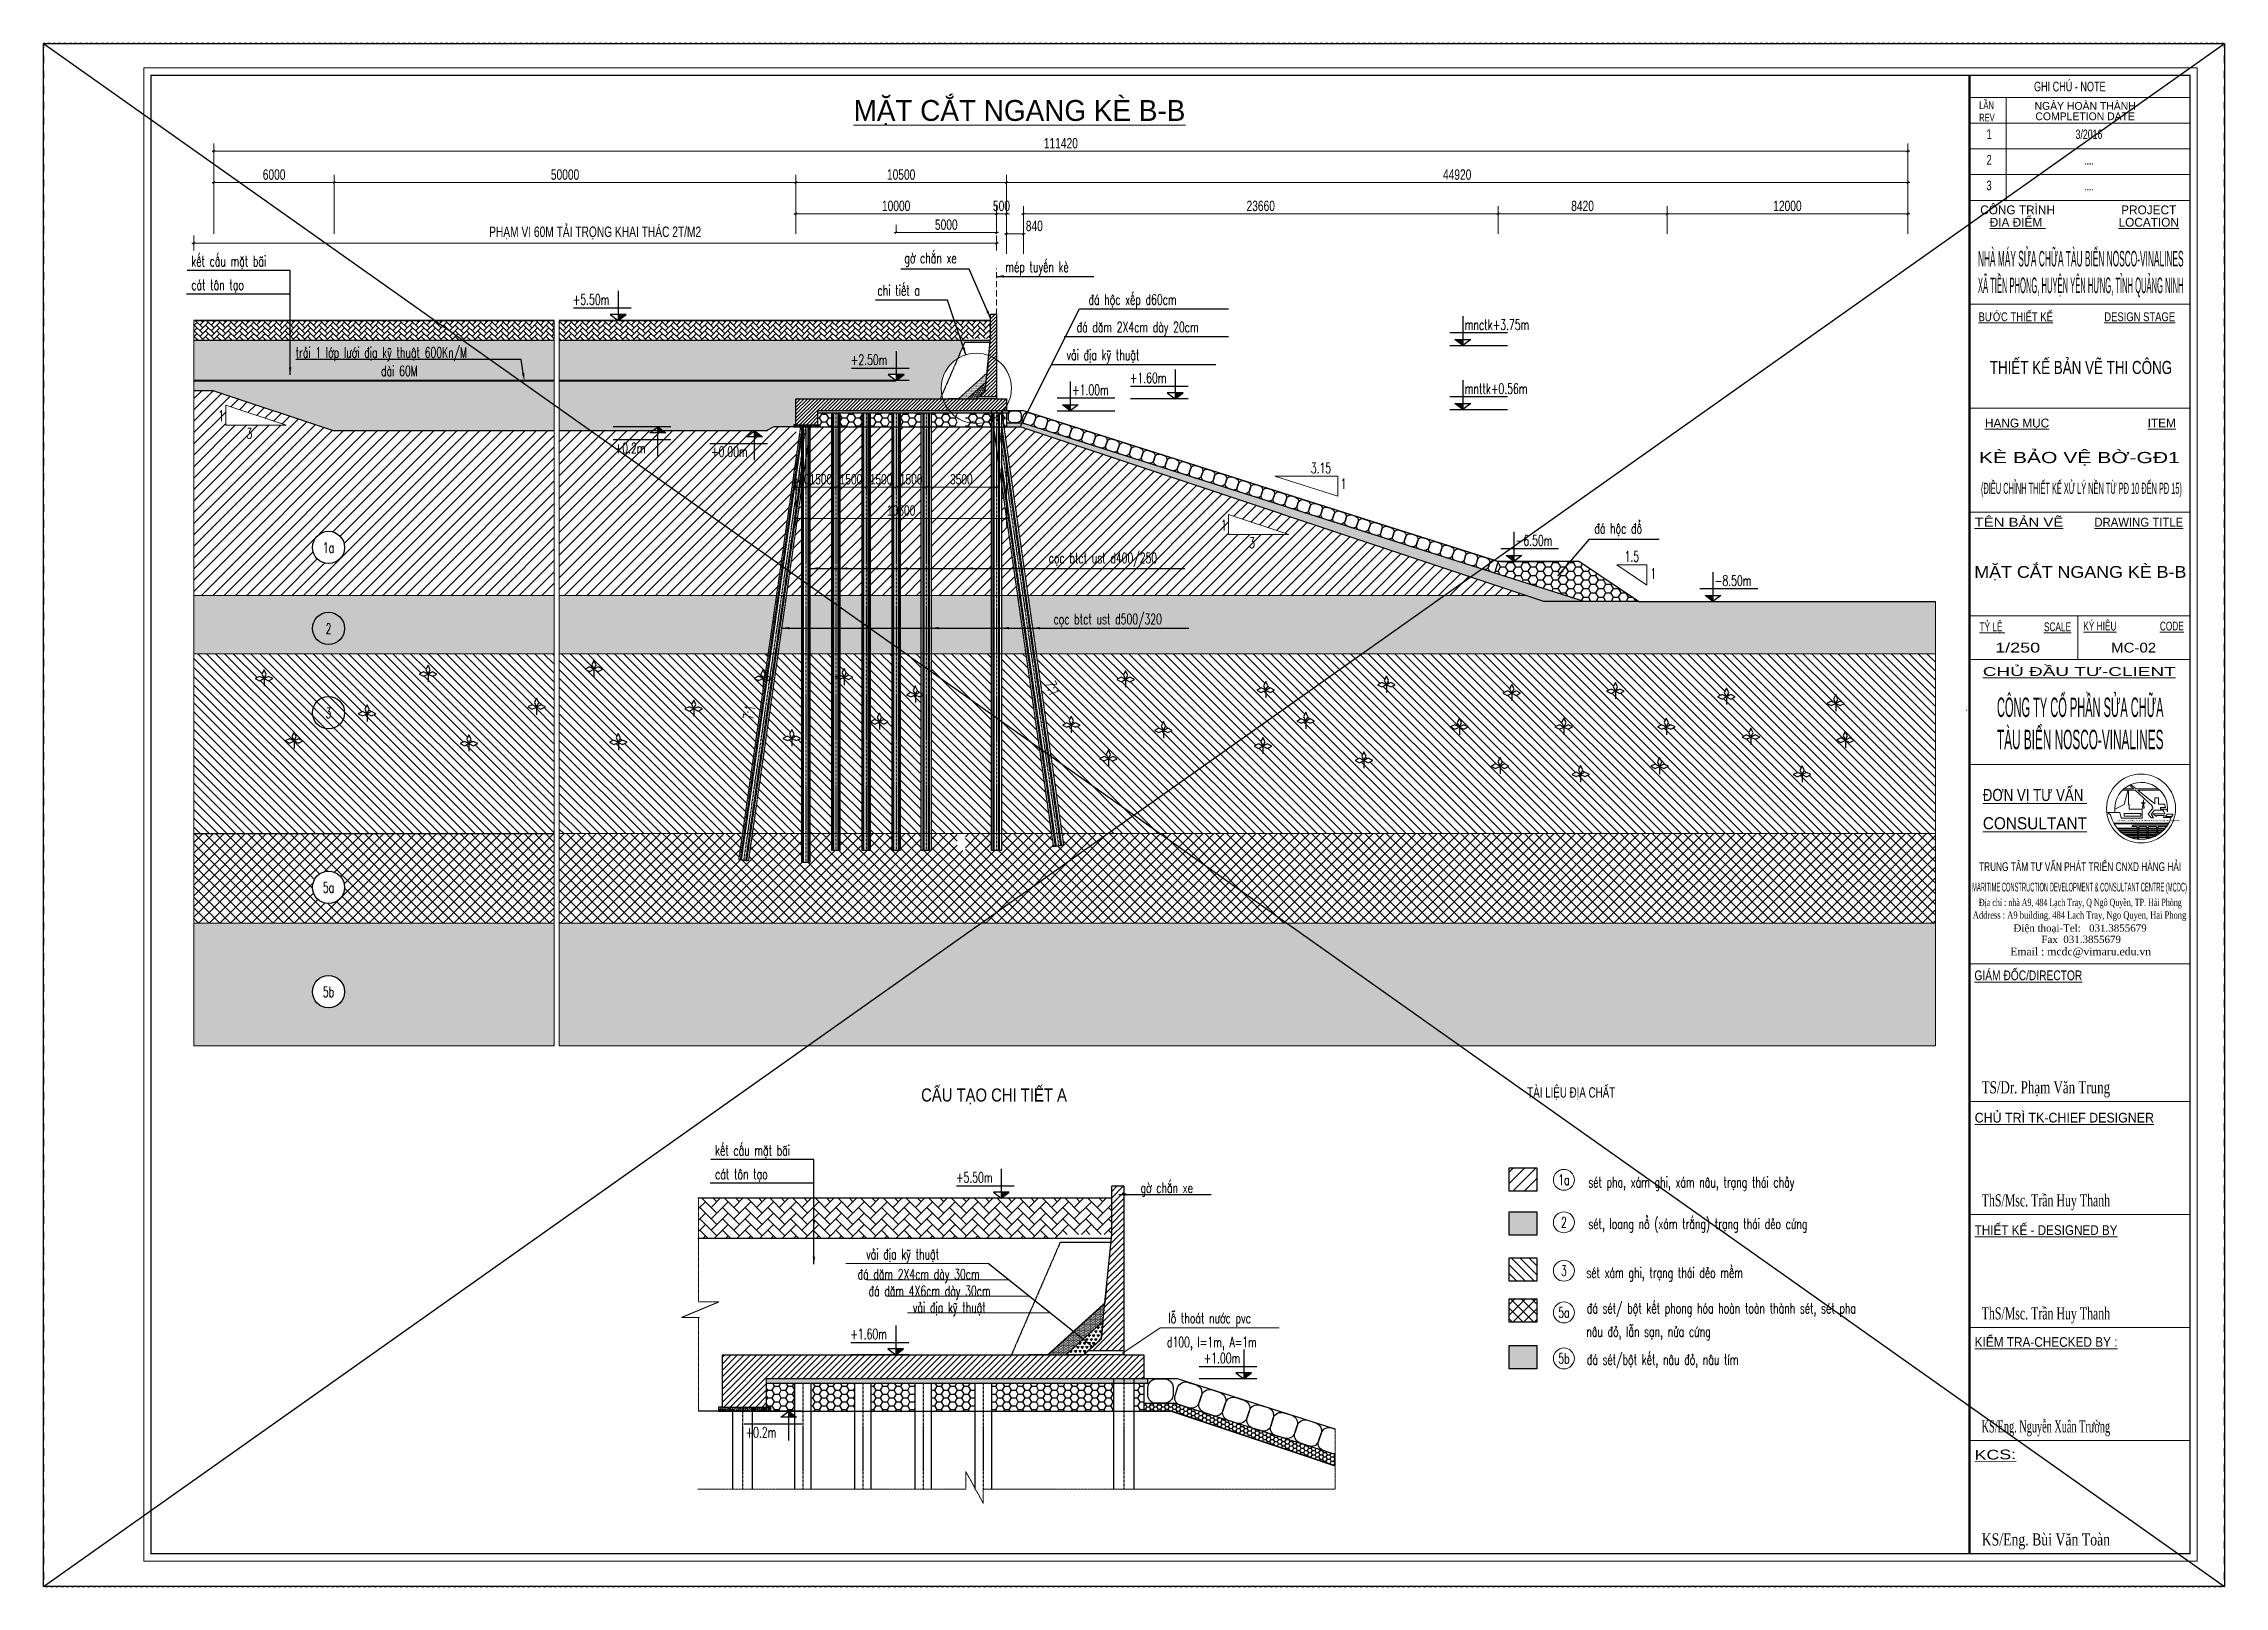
# Model space of a CAD drawing. Header units: millimetres. Extents: x -95488 to 835450, y -398213 to -214134.
# Drawn here: x -95488 to 13196, y -398213 to -321365 of the extents above; entities that cross this region are included whole.
import ezdxf
from ezdxf.enums import TextEntityAlignment as Align

# ---------------------------------------------------------------- set-up
doc = ezdxf.new("R2010")
doc.units = ezdxf.units.MM
doc.header["$MEASUREMENT"] = 0
doc.linetypes.add('CENTER', pattern=[2, 1.25, -0.25, 0.25, -0.25])
doc.linetypes.add('HIDDEN', pattern=[0.375, 0.25, -0.125])
doc.layers.add('00 MV', color=3, linetype='Continuous', plot=False)
for name, color, linetype, lineweight in [('01 TEXT', 7, 'Continuous', 13), ('DIM', 177, 'Continuous', 20), ('KHUAT', 254, 'HIDDEN', 15), ('MANH1', 251, 'Continuous', 13), ('TEXT', 2, 'Continuous', 20), ('THAY', 7, 'Continuous', 25), ('THAY1', 9, 'Continuous', 20)]:
    doc.layers.add(name, color=color, linetype=linetype, lineweight=lineweight)
for name, color, linetype in [('bao', 2, 'Continuous'), ('Border', 2, 'Continuous'), ('Bound', 1, 'Continuous'), ('center', 9, 'CENTER'), ('coc an', 4, 'HIDDEN'), ('DIMENSION', 4, 'Continuous'), ('DLINE', 4, 'Continuous'), ('HACTH', 7, 'Continuous'), ('Hatch', 250, 'Continuous'), ('hidden', 4, 'HIDDEN'), ('LDKT', 2, 'Continuous'), ('Net vang', 2, 'Continuous')]:
    doc.layers.add(name, color=color, linetype=linetype)
doc.styles.add('GHI_CHU', font='VHARIAL_0.TTF', dxfattribs={"width": 0.8})
doc.styles.add('khung ban ve - kien phat', font='VHBLACK_0.TTF', dxfattribs={"width": 0.6})
doc.styles.add('phuc', font='VNTIME.TTF', dxfattribs={"width": 0.9})
doc.styles.add('ROMANS', font='vnsimli.shx', dxfattribs={"width": 0.6})
doc.styles.add('TBV', font='VHHELS_0.TTF', dxfattribs={"width": 0.9, "height": 320})
doc.styles.add('TCK', font='VHAVANB_0.TTF', dxfattribs={"width": 0.85, "height": 200})
doc.styles.add('THUONG', font='vnsimli.shx', dxfattribs={"width": 0.55})
doc.styles.add('TXTDIM', font='VNARIAL_0.TTF', dxfattribs={"width": 0.7})
doc.dimstyles.new('250', dxfattribs={"dimscale": 250, "dimtxt": 1.8, "dimasz": 1.5, "dimexe": 0.5, "dimexo": 0.5, "dimgap": 0.9, "dimtad": 1, "dimdec": 3, "dimlfac": 0.1, "dimdsep": 46, "dimtxsty": 'ROMANS', "dimcen": -0.5, "dimclrd": 4, "dimclre": 7, "dimclrt": 2, "dimadec": 3, "dimazin": 2, "dimtfac": 1, "dimtdec": 3, "dimtix": 1, "dimtmove": 1, "dimatfit": 3, "dimfxl": 1, "dimtolj": 1, "dimtzin": 0, "dimlwd": -1, "dimlwe": -1, "dimarcsym": 0})
doc.dimstyles.new('DIM 260', dxfattribs={"dimscale": 260, "dimtxt": 2, "dimasz": 0.3, "dimexe": 1.5, "dimexo": 0, "dimgap": 0.5, "dimtad": 1, "dimdec": 0, "dimzin": 12, "dimdsep": 46, "dimtxsty": 'TXTDIM', "dimblk": 'SLASH', "dimcen": 1.5, "dimclrd": 256, "dimclre": 256, "dimclrt": 2, "dimadec": 0, "dimazin": 0, "dimtfac": 1, "dimtdec": 0, "dimtix": 1, "dimtmove": 0, "dimatfit": 3, "dimldrblk": 'DOT', "dimfxl": 2, "dimtolj": 1, "dimtzin": 0, "dimlwd": 9, "dimlwe": 9, "dimarcsym": 1})
doc.dimstyles.new('DIM100', dxfattribs={"dimscale": 100, "dimtxt": 2, "dimasz": 0.3, "dimexe": 1.5, "dimexo": 0, "dimgap": 0.5, "dimtad": 1, "dimdec": 0, "dimzin": 12, "dimdsep": 46, "dimtxsty": 'TXTDIM', "dimblk": 'SLASH', "dimcen": 1.5, "dimclrd": 256, "dimclre": 256, "dimclrt": 2, "dimadec": 0, "dimazin": 0, "dimtfac": 1, "dimtdec": 0, "dimtix": 1, "dimtmove": 0, "dimatfit": 3, "dimldrblk": 'DOT', "dimfxl": 2, "dimtolj": 1, "dimtzin": 0, "dimlwd": 9, "dimlwe": 9, "dimarcsym": 1})
pattern_1 = [(50, (495176.165, -195954.43), (71.726018, -6.2752135), [7.5, -82.5]), (355, (495176.165, -195954.43), (-13.875133, 75.219213), [6, -66]), (100.4514, (495182.14, -195954.95), (57.850938, 68.943954), [6.374019, -70.114211]), (46.1842, (495176.165, -195934.43), (106.724105, -16.551901), [11.25, -123.75]), (96.6356, (495185.06, -195935.81), (93.46627, 97.411787), [9.561029, -105.1713]), (351.1842, (495176.16, -195934.43), (93.466195, 97.41186), [9, -99]), (21, (495186.165, -195939.43), (59.690705, -40.261889), [7.5, -82.5]), (326, (495186.165, -195939.43), (24.331533, 72.5150045), [6, -66]), (71.4514, (495191.14, -195942.78), (84.022263, 32.25305), [6.374019, -70.114211]), (37.5, (495176.165, -195954.428), (1.2159855, 33.2893854), [0, -65.2, 0, -67, 0, -66.25]), (7.5, (495176.165, -195954.428), (26.3069537, 39.4411712), [0, -38.2, 0, -63.7, 0, -25.25]), (327.5, (495153.865, -195954.428), (53.3822436, -2.2554872), [0, -25, 0, -78, 0, -103.5]), (317.5, (495143.865, -195954.43), (58.318617, 10.0104982), [0, -32.5, 0, -51.8, 0, -73.5])]
pattern_2 = [(45, (388041.33, 135551.92), (2e-14, 282.84271), [600, -200]), (135, (388182.76, 135693.34), (2e-14, 282.84271), [600, -200])]
pattern_3 = [(50, (1044698.4, -100486.36), (143.452037, -12.550427), [15, -165]), (355, (1044698.4, -100486.36), (-27.750267, 150.438427), [12, -132]), (100.4514, (1044710.36, -100487.4), (115.701876, 137.887908), [12.748038, -140.228422]), (46.1842, (1044698.4, -100446.36), (213.44821, -33.103803), [22.5, -247.5]), (96.6356, (1044716.2, -100449.12), (186.93254, 194.823574), [19.122058, -210.3426]), (351.1842, (1044698.4, -100446.36), (186.93239, 194.82372), [18, -198]), (21, (1044718.4, -100456.36), (119.38141, -80.523778), [15, -165]), (326, (1044718.4, -100456.36), (48.663066, 145.030009), [12, -132]), (71.4514, (1044728.35, -100463.07), (168.044526, 64.5061), [12.748038, -140.228422]), (37.5, (1044698.404, -100486.36), (2.431971, 66.5787708), [0, -130.4, 0, -134, 0, -132.5]), (7.5, (1044698.404, -100486.36), (52.6139075, 78.8823424), [0, -76.4, 0, -127.4, 0, -50.5]), (327.5, (1044653.804, -100486.36), (106.7644872, -4.5109743), [0, -50, 0, -156, 0, -207]), (317.5, (1044633.8, -100486.36), (116.637234, 20.0209965), [0, -65, 0, -103.6, 0, -147])]

msp = doc.modelspace()

# ---------------------------------------------------------------- texts
at = {"layer": '01 TEXT', "style": 'khung ban ve - kien phat', "width": 0.7}
for s, height, p in [('ghi chó - note', 483.043, (3708.8, -323742.6)), ('lÇn', 388.12, (976.6, -324622.3)), ('REV', 388.12, (976.6, -325241.3)), ('1', 483, (1346.1, -326110.1)), ('2', 483, (1346.1, -327390.9)), ('3', 483, (1346.1, -328671.7))]:
    msp.add_text(s, height=height, dxfattribs=at).set_placement(p)
at = {"layer": '01 TEXT'}
for s, height, style, p in [('ngµy hoµn thµnh', 388.12, 'khung ban ve - kien phat', (6257.5, -324660.9)), ('COMPLETION date', 388.12, 'khung ban ve - kien phat', (6257.5, -325177.1)), ('c«ng tr×nh', 439.87, 'khung ban ve - kien phat', (2890, -329866.2)), ('%%U®Þa ®iÓm ', 439.869, 'khung ban ve - kien phat', (2890, -330483.4)), ('%%Ulocation', 439.869, 'khung ban ve - kien phat', (9426.8, -330483.4)), ('project', 439.87, 'khung ban ve - kien phat', (9426.8, -329866.2)), ('%%Uh¹ng môc', 439.869, 'khung ban ve - kien phat', (2865.1, -340483.8)), ('%%Uitem', 439.87, 'khung ban ve - kien phat', (10075.5, -340483.8)), ('§iÖn tho¹i-Tel:   031.3855679', 362.245, 'phuc', (6004.4, -365601.7)), ('Fax  031.3855679', 362.245, 'phuc', (6057.8, -366163.7)), ('Email : mcdc@vimaru.edu.vn', 386.434, 'phuc', (6032.2, -366780.8))]:
    msp.add_text(s, height=height, dxfattribs=dict(at, style=style)).set_placement(p, align=Align.CENTER)
at = {"layer": '01 TEXT', "style": 'khung ban ve - kien phat'}
for s, height, width, p in [('3/2016', 465.74, 0.7, (6447.4, -326110.1)), ('....', 465.74, 0.7, (6447.4, -327390.9)), ('....', 465.74, 0.7, (6447.4, -328671.7)), ('%%Ub\xadíc thiÕt kÕ', 439.869, 0.8, (2796.9, -335189.7)), ('%%Udesign stage', 439.869, 0.8, (8975.5, -335189.7)), ('%%Utû lÖ ', 439.87, 0.7, (1620.4, -350632.7)), ('%%Uscale', 439.87, 0.7, (4880.9, -350632.7)), ('%%Uký hiÖu', 439.87, 0.7, (6991.4, -350596)), ('%%Ucode', 439.87, 0.7, (10576.9, -350596))]:
    msp.add_text(s, height=height, dxfattribs=dict(at, width=width)).set_placement(p, align=Align.CENTER)
at = {"layer": '01 TEXT'}
for s, height, style, width, p, p2 in [('NHµ M¸Y SöA CH÷A TµU BIÓN NOSCO-VINALINES', 776.239, 'khung ban ve - kien phat', 0.343291, (914.5, -332464.5), (11162.9, -332464.5)), ('X· TIÒN PHONG, HUYÖN Y£N H¦NG, TØNH QU¶NG NINH', 776.239, 'khung ban ve - kien phat', 0.31334, (914.5, -333793.1), (11162.9, -333793.1)), ('thiÕt kÕ b¶n vÏ thi c«ng', 650.015, 'khung ban ve - kien phat', 0.669286, (1504.8, -337820.6), (10592.5, -337820.6)), ('%%Utªn b¶n vÏ', 439.869, 'khung ban ve - kien phat', 1.090745, (745.6, -345423.3), (5168.5, -345423.3)), ('%%Udrawing title', 439.869, 'khung ban ve - kien phat', 0.839148, (6717.3, -345423.3), (11140.2, -345423.3)), ('%%Uchñ ®Çu t\xad-client', 439.869, 'khung ban ve - kien phat', 1.401803, (1156.1, -352863.8), (10766.1, -352863.8)), ('C¤NG TY Cæ PHÇN SöA CH÷A', 970.299, 'khung ban ve - kien phat', 0.368944, (1863.4, -354908.9), (10161.5, -354908.9)), ('TµU BIÓN NOSCO-VINALINES', 970.299, 'khung ban ve - kien phat', 0.390833, (1863.4, -356513.4), (10161.5, -356513.4)), ('%%U®¬n vÞ t\xad vÊn ', 603.585, 'khung ban ve - kien phat', 0.700383, (1158, -359092.6), (6347.6, -359092.6)), ('%%Uconsultant', 603.585, 'khung ban ve - kien phat', 0.817065, (1158, -360502.1), (6347.6, -360502.1)), ('trung t©m t\xad vÊn ph¸t triÓn cnxd hµng h¶i', 439.869, 'khung ban ve - kien phat', 0.59758, (971.3, -362581), (11041.5, -362581)), ('MARITIME CONSTRUCTION DEVELOPMENT & CONSULTANT CENTRE (MCDC)', 439.869, 'khung ban ve - kien phat', 0.423497, (626.8, -363598.1), (11330.3, -363598.1)), ('§Þa chØ : nhµ A9, 484 L¹ch Tray, Q Ng« QuyÒn, TP. H¶i Phßng', 362.245, 'phuc', 0.742182, (962.3, -364321.1), (11071.1, -364321.1)), ('Address : A9 building, 484 Lach Tray, Ngo Quyen, Hai Phong', 362.245, 'phuc', 0.792147, (656.7, -364952.1), (11295.3, -364952.1)), ('%%Ugi¸m ®èc/director', 483.043, 'khung ban ve - kien phat', 0.69313, (740.2, -368017.5), (6113.3, -368017.5)), ('TS/Dr. Ph¹m V¨n Trung', 603.585, 'phuc', 0.736481, (1100, -373654.4), (7500.7, -373654.4)), ('%%Uchñ tr× tk-chief designer', 483.086, 'khung ban ve - kien phat', 0.853952, (753, -375107.1), (9688.1, -375107.1)), ('ThS/Msc. TrÇn Huy Thanh', 603.585, 'phuc', 0.670654, (1101.1, -379285.1), (7501.8, -379285.1)), ('%%UthiÕt kÕ - designed by', 483.086, 'khung ban ve - kien phat', 0.79244, (753.7, -380708), (7869.5, -380708)), ('ThS/Msc. TrÇn Huy Thanh', 603.585, 'phuc', 0.670654, (1101.1, -384915.9), (7501.8, -384915.9)), ('%%UkiÓm tra-checked by :', 483.086, 'khung ban ve - kien phat', 0.792516, (752.6, -386280.8), (7868.6, -386280.8)), ('KS/Eng. NguyÔn Xu©n Tr\xadêng', 603.585, 'phuc', 0.581481, (1100, -390546.6), (7500.7, -390546.6)), ('KS/Eng. Bïi V¨n Toµn', 603.585, 'phuc', 0.782376, (1100, -396176.2), (7500.7, -396176.2))]:
    msp.add_text(s, height=height, dxfattribs=dict(at, style=style, width=width)).set_placement(p, p2, align=Align.FIT)
at = {"layer": '01 TEXT', "color": 1, "style": 'khung ban ve - kien phat'}
for s, height, width, p, p2 in [('KÌ B¶O VÖ Bê-G§1', 557.156, 1.238057, (963.3, -342261.7), (10975, -342261.7)), ('(§IÒU CHØNH THIÕT KÕ Xö Lý NÒN Tõ P§ 10 §ÕN P§ 15)', 557.156, 0.427807, (1067.4, -343794), (11079, -343794)), ('MÆT C¾T NGANG KÌ B-B', 588.357, 0.963053, (731.5, -347975.4), (11303.8, -347975.4)), ('1/250', 487.77, 1.127821, (1770.7, -351696.2), (4014.9, -351696.2)), ('MC-02', 487.77, 0.965414, (7551.3, -351696.2), (9795.4, -351696.2))]:
    msp.add_text(s, height=height, dxfattribs=dict(at, width=width)).set_placement(p, p2, align=Align.FIT)
at = {"layer": '01 TEXT', "style": 'khung ban ve - kien phat', "width": 1.184713}
msp.add_text('%%Ukcs:', height=483.09, rotation=1.065165, dxfattribs=at).set_placement((752.6, -391911.5), (2817.9, -391873.1), align=Align.FIT)
at = {"layer": 'TEXT', "style": 'TBV'}
msp.add_text('%%UmÆt c¾t ngang kÌ B-B', height=1040, dxfattribs=at).set_placement((-46854.6, -324693.4), align=Align.MIDDLE_CENTER)
at = {"layer": 'TEXT'}
for s, height, style, width, p in [('kÕt cÊu mÆt b·i', 520, 'THUONG', 0.65, (-88128.1, -332459.3)), ('gê ch¾n xe', 520, 'THUONG', 0.65, (-52590.3, -332305.1)), ('mÐp tuyÕn kÌ', 520, 'THUONG', 0.65, (-47557.3, -332744.9)), ('c¸t t«n t¹o', 520, 'THUONG', 0.65, (-88128.1, -333639.7)), ('chi tiÕt a', 520, 'THUONG', 0.65, (-53931.4, -333915.1)), ('®¸ héc xÕp d60cm', 520, 'THUONG', 0.65, (-43411.8, -334373.3)), ('®¸ d¨m 2X4cm dµy 20cm', 520, 'THUONG', 0.65, (-44004.4, -335744.1)), ('tr¶i 1 líp l\xadíi ®Þa kü thuËt 600Kn/M', 520, 'THUONG', 0.65, (-82929.9, -337012.1)), ('v¶i ®Þa kü thuËt', 520, 'THUONG', 0.65, (-44513.9, -337128.2)), ('dµi 60M', 520, 'THUONG', 0.65, (-78668.5, -337928)), ('®¸ héc ®æ', 520, 'THUONG', 0.65, (-18200.8, -345767.7)), ('cäc btct ust d400/250', 520, 'THUONG', 0.65, (-45396, -347249.8)), ('cäc btct ust d500/320', 520, 'THUONG', 0.65, (-45157.6, -350286.7)), ('cÊu t¹o chi tiÕt a', 650, 'TCK', 0.85, (-51755.8, -374060.8)), ('kÕt cÊu mÆt b·i', 520, 'THUONG', 0.65, (-62022.4, -376752)), ('c¸t t«n t¹o', 520, 'THUONG', 0.65, (-62022.4, -377932.4)), ('gê ch¾n xe', 520, 'THUONG', 0.65, (-40817.4, -378617.3)), ('sÐt pha, x¸m ghi, x¸m n©u, tr¹ng th¸i ch¶y', 520, 'THUONG', 0.65, (-18506.3, -378337.2)), ('sÐt, loang næ (x¸m tr¾ng) tr¹ng th¸i dÎo cøng', 520, 'THUONG', 0.65, (-18505.6, -380410.6)), ('v¶i ®Þa kü thuËt', 520, 'THUONG', 0.65, (-54495.6, -381927.3)), ('®¸ d¨m 2X4cm dµy 30cm', 520, 'THUONG', 0.65, (-54919.8, -382924.5)), ('sÐt x¸m ghi, tr¹ng th¸i dÎo mÒm', 520, 'THUONG', 0.65, (-18603.6, -382848.9)), ('®¸ d¨m 4X6cm dµy 30cm', 520, 'THUONG', 0.65, (-54371.1, -383762)), ('v¶i ®Þa kü thuËt', 520, 'THUONG', 0.65, (-52169.4, -384583.7)), ('lç tho¸t n\xadíc pvc', 520, 'THUONG', 0.65, (-39432.9, -385109.5)), ('®¸ sÐt/ bét kÕt phong hãa hoµn toµn thµnh sÐt, sÐt pha', 520, 'THUONG', 0.65, (-18578.4, -384617.5)), ('d100, l=1m, A=1m', 520, 'THUONG', 0.65, (-39503.4, -386305.3)), ('n©u ®á, lÉn s¹n, nöa cøng', 520, 'THUONG', 0.65, (-18603.6, -385780.8)), ('®¸ sÐt/bét kÕt, n©u ®á, n©u tÝm', 520, 'THUONG', 0.65, (-18578.4, -387173.6))]:
    msp.add_text(s, height=height, dxfattribs=dict(at, style=style, width=width)).set_placement(p)
at = {"layer": 'TEXT', "style": 'THUONG', "width": 0.65}
for s, p in [('+5.50m', (-69117.4, -334527.6)), ('mnctk+3.75m', (-24662.9, -335777.6)), ('+2.50m', (-55260, -337527.6)), ('+1.60m', (-41351.7, -338431)), ('+1.00m', (-44228.2, -339027.6)), ('mnttk+0.56m', (-24662.9, -338967.6)), ('+0.2m', (-67027.1, -341928.4)), ('+0.00m', (-62225.3, -342104.1)), ('-6.50m', (-22117.4, -346531)), ('-8.50m', (-12198.6, -348531)), ('+5.50m', (-50019.6, -378257.7)), ('+1.60m', (-55283.4, -386057.7)), ('+1.00m', (-37673, -387257.7)), ('+0.2m', (-60504.7, -390958.5))]:
    msp.add_text(s, height=520, dxfattribs=at).set_placement(p, align=Align.BOTTOM_LEFT)
at = {"layer": 'TEXT'}
for s, style, width, p in [('1', 'THUONG', 0.65, (-86643, -339905.5)), ('3', 'THUONG', 0.65, (-85236.8, -340781.8)), ('3.15', 'THUONG', 0.65, (-31830.1, -342501)), ('1', 'THUONG', 0.65, (-30698.1, -343283.8)), ('1', 'THUONG', 0.65, (-36670.4, -345353.1)), ('3', 'THUONG', 0.65, (-35264.2, -346229.4)), ('1.5', 'THUONG', 0.65, (-16336.8, -346911.2)), ('1', 'THUONG', 0.65, (-15267.9, -347757)), ('tµi liÖu ®Þa chÊt', 'TCK', 0.7, (-19355.3, -373608.4))]:
    msp.add_text(s, height=520, dxfattribs=dict(at, style=style, width=width)).set_placement(p, align=Align.MIDDLE_CENTER)
at = {"layer": 'TEXT', "style": 'THUONG', "width": 0.65}
for s, p in [('1a', (-81289.1, -346471.7)), ('2', (-81289.1, -350502.6)), ('3', (-81289.1, -354702.6)), ('5a', (-81289.1, -363402.6)), ('5b', (-81289.1, -368601)), ('1a', (-19721.5, -377962.1)), ('2', (-19721.5, -380079.3)), ('3', (-19721.5, -382490.4)), ('5a', (-19721.5, -384567.8)), ('5b', (-19721.5, -386858.6))]:
    msp.add_text(s, height=520, dxfattribs=at).set_placement(p, align=Align.MIDDLE)
for rotation, p in [(291.036685, (-45198.8, -353472.4)), (81.039687, (-60325.1, -354671.3))]:
    msp.add_text('7:1', height=520, rotation=rotation, dxfattribs=at).set_placement(p, align=Align.MIDDLE_CENTER)
at = {"layer": 'THAY1', "color": 0, "ltscale": 3, "style": 'GHI_CHU', "width": 0.8}
msp.add_text('maritime construction development and consultant center', height=65.204, dxfattribs=at).set_placement((7797.2, -360109.6))

# ---------------------------------------------------------------- blocks, each defined once
blk = doc.blocks.new('c')
at = {"layer": 'Net vang'}
blk.add_circle((0, 0.9), 70.3, dxfattribs=at)
blk = doc.blocks.new('Caodo')
at = {"layer": 'DLINE'}
blk.add_hatch(color=256, dxfattribs=at).paths.add_polyline_path([(-0.02, 1.19), (-1.6, 1.19), (-0.02, -0.01)])
for p, q in [((-0.02, 5.85), (-0.02, -0.01)), ((8.89, 2.49), (-2.61, 2.49)), ((-0.02, -0.01), (-1.6, 1.19)), ((-1.6, 1.19), (1.56, 1.19)), ((1.56, 1.19), (-0.02, -0.01)), ((-2.61, -0.01), (8.89, -0.01))]:
    blk.add_line(p, q, dxfattribs=at)
blk = doc.blocks.new('_Dot')
at = {"color": 0, "linetype": 'ByBlock', "lineweight": -2}
blk.add_line((-0.5, 0), (-1, 0), dxfattribs=at)
at = {"color": 0, "linetype": 'ByBlock', "const_width": 0.5}
blk.add_lwpolyline([(-0.25, 0, 1), (0.25, 0, 1)], format="xyb", close=True, dxfattribs=at)
blk = doc.blocks.new('SLASH')
at = {"layer": 'DIM', "color": 16, "linetype": 'Continuous'}
for p, q in [((-1.2, 0), (1.2, 0)), ((-0.6, -0.6), (0.6, 0.6))]:
    blk.add_line(p, q, dxfattribs=at)
blk = doc.blocks.new('*D49')
at = {"layer": 'Defpoints', "color": 0}
for p in [(-58001, -342146), (-57501, -342146), (-57501, -343463)]:
    blk.add_point(p, dxfattribs=at)
at = {"layer": 'DIM', "lineweight": 9}
for p, q in [((-58001, -342146), (-58001, -343853)), ((-57501, -342146), (-57501, -343853)), ((-58079, -343463), (-58157, -343463)), ((-58001, -343463), (-57501, -343463)), ((-57423, -343463), (-57345, -343463))]:
    blk.add_line(p, q, dxfattribs=at)
at = {"layer": 'DIM', "lineweight": 9, "xscale": 78, "yscale": 78, "zscale": 78}
blk.add_blockref('SLASH', (-58001, -343463), dxfattribs=at)
at = {"layer": 'DIM', "lineweight": 9, "xscale": 78, "yscale": 78, "zscale": 78, "rotation": 180}
blk.add_blockref('SLASH', (-57501, -343463), dxfattribs=at)
at = {"layer": 'DIM', "color": 2, "insert": (-57751, -343067), "char_height": 520, "attachment_point": 5, "style": 'TXTDIM'}
blk.add_mtext('\\A1;500', dxfattribs=at)
blk = doc.blocks.new('*D50')
at = {"layer": 'Defpoints', "color": 0}
for p in [(-57501, -342146), (-56001, -342146), (-56001, -343463)]:
    blk.add_point(p, dxfattribs=at)
at = {"layer": 'DIM', "lineweight": 9}
for p, q in [((-57501, -342146), (-57501, -343853)), ((-56001, -342146), (-56001, -343853)), ((-57423, -343463), (-56079, -343463))]:
    blk.add_line(p, q, dxfattribs=at)
at = {"layer": 'DIM', "lineweight": 9, "xscale": 78, "yscale": 78, "zscale": 78, "rotation": 180}
blk.add_blockref('SLASH', (-57501, -343463), dxfattribs=at)
at = {"layer": 'DIM', "lineweight": 9, "xscale": 78, "yscale": 78, "zscale": 78}
blk.add_blockref('SLASH', (-56001, -343463), dxfattribs=at)
at = {"layer": 'DIM', "color": 2, "insert": (-56751, -343067), "char_height": 520, "attachment_point": 5, "style": 'TXTDIM'}
blk.add_mtext('\\A1;1500', dxfattribs=at)
blk = doc.blocks.new('*D51')
at = {"layer": 'Defpoints', "color": 0}
for p in [(-56001, -342146), (-54501, -342146), (-54501, -343463)]:
    blk.add_point(p, dxfattribs=at)
at = {"layer": 'DIM', "lineweight": 9}
for p, q in [((-56001, -342146), (-56001, -343853)), ((-54501, -342146), (-54501, -343853)), ((-55923, -343463), (-54579, -343463))]:
    blk.add_line(p, q, dxfattribs=at)
at = {"layer": 'DIM', "lineweight": 9, "xscale": 78, "yscale": 78, "zscale": 78, "rotation": 180}
blk.add_blockref('SLASH', (-56001, -343463), dxfattribs=at)
at = {"layer": 'DIM', "lineweight": 9, "xscale": 78, "yscale": 78, "zscale": 78}
blk.add_blockref('SLASH', (-54501, -343463), dxfattribs=at)
at = {"layer": 'DIM', "color": 2, "insert": (-55251, -343067), "char_height": 520, "attachment_point": 5, "style": 'TXTDIM'}
blk.add_mtext('\\A1;1500', dxfattribs=at)
blk = doc.blocks.new('*D52')
at = {"layer": 'Defpoints', "color": 0}
for p in [(-54501, -342146), (-53001, -342146), (-53001, -343463)]:
    blk.add_point(p, dxfattribs=at)
at = {"layer": 'DIM', "lineweight": 9}
for p, q in [((-54501, -342146), (-54501, -343853)), ((-53001, -342146), (-53001, -343853)), ((-54423, -343463), (-53079, -343463))]:
    blk.add_line(p, q, dxfattribs=at)
at = {"layer": 'DIM', "lineweight": 9, "xscale": 78, "yscale": 78, "zscale": 78, "rotation": 180}
blk.add_blockref('SLASH', (-54501, -343463), dxfattribs=at)
at = {"layer": 'DIM', "lineweight": 9, "xscale": 78, "yscale": 78, "zscale": 78}
blk.add_blockref('SLASH', (-53001, -343463), dxfattribs=at)
at = {"layer": 'DIM', "color": 2, "insert": (-53751, -343067), "char_height": 520, "attachment_point": 5, "style": 'TXTDIM'}
blk.add_mtext('\\A1;1500', dxfattribs=at)
blk = doc.blocks.new('*D53')
at = {"layer": 'Defpoints', "color": 0}
for p in [(-53001, -342146), (-51501, -342146), (-51501, -343463)]:
    blk.add_point(p, dxfattribs=at)
at = {"layer": 'DIM', "lineweight": 9}
for p, q in [((-53001, -342146), (-53001, -343853)), ((-51501, -342146), (-51501, -343853)), ((-52923, -343463), (-51579, -343463))]:
    blk.add_line(p, q, dxfattribs=at)
at = {"layer": 'DIM', "lineweight": 9, "xscale": 78, "yscale": 78, "zscale": 78, "rotation": 180}
blk.add_blockref('SLASH', (-53001, -343463), dxfattribs=at)
at = {"layer": 'DIM', "lineweight": 9, "xscale": 78, "yscale": 78, "zscale": 78}
blk.add_blockref('SLASH', (-51501, -343463), dxfattribs=at)
at = {"layer": 'DIM', "color": 2, "insert": (-52251, -343067), "char_height": 520, "attachment_point": 5, "style": 'TXTDIM'}
blk.add_mtext('\\A1;1500', dxfattribs=at)
blk = doc.blocks.new('*D54')
at = {"layer": 'Defpoints', "color": 0}
for p in [(-51501, -342146), (-48001, -342146), (-48001, -343463)]:
    blk.add_point(p, dxfattribs=at)
at = {"layer": 'DIM', "lineweight": 9}
for p, q in [((-51501, -342146), (-51501, -343853)), ((-48001, -342146), (-48001, -343853)), ((-51423, -343463), (-48079, -343463))]:
    blk.add_line(p, q, dxfattribs=at)
at = {"layer": 'DIM', "lineweight": 9, "xscale": 78, "yscale": 78, "zscale": 78, "rotation": 180}
blk.add_blockref('SLASH', (-51501, -343463), dxfattribs=at)
at = {"layer": 'DIM', "lineweight": 9, "xscale": 78, "yscale": 78, "zscale": 78}
blk.add_blockref('SLASH', (-48001, -343463), dxfattribs=at)
at = {"layer": 'DIM', "color": 2, "insert": (-49751, -343067), "char_height": 520, "attachment_point": 5, "style": 'TXTDIM'}
blk.add_mtext('\\A1;3500', dxfattribs=at)
blk = doc.blocks.new('*D55')
at = {"layer": 'Defpoints', "color": 0}
for p in [(-58001, -342146), (-47501, -342146), (-47501, -345023)]:
    blk.add_point(p, dxfattribs=at)
at = {"layer": 'DIM', "lineweight": 9}
for p, q in [((-58001, -342146), (-58001, -345413)), ((-47501, -342146), (-47501, -345413)), ((-57923, -345023), (-47579, -345023))]:
    blk.add_line(p, q, dxfattribs=at)
at = {"layer": 'DIM', "lineweight": 9, "xscale": 78, "yscale": 78, "zscale": 78, "rotation": 180}
blk.add_blockref('SLASH', (-58001, -345023), dxfattribs=at)
at = {"layer": 'DIM', "lineweight": 9, "xscale": 78, "yscale": 78, "zscale": 78}
blk.add_blockref('SLASH', (-47501, -345023), dxfattribs=at)
at = {"layer": 'DIM', "color": 2, "insert": (-52751, -344627), "char_height": 520, "attachment_point": 5, "style": 'TXTDIM'}
blk.add_mtext('\\A1;10500', dxfattribs=at)
blk = doc.blocks.new('*D82')
at = {"layer": 'Defpoints', "color": 0}
for p in [(-81001, -328286), (-87001, -330843), (-81001, -330843)]:
    blk.add_point(p, dxfattribs=at)
at = {"layer": 'DIM', "lineweight": 9}
for p, q in [((-87001, -330843), (-87001, -327896)), ((-81001, -330843), (-81001, -327896)), ((-86923, -328286), (-81079, -328286))]:
    blk.add_line(p, q, dxfattribs=at)
at = {"layer": 'DIM', "lineweight": 9, "xscale": 78, "yscale": 78, "zscale": 78, "rotation": 180}
blk.add_blockref('SLASH', (-87001, -328286), dxfattribs=at)
at = {"layer": 'DIM', "lineweight": 9, "xscale": 78, "yscale": 78, "zscale": 78}
blk.add_blockref('SLASH', (-81001, -328286), dxfattribs=at)
at = {"layer": 'DIM', "color": 2, "insert": (-84001, -327890), "char_height": 520, "attachment_point": 5, "style": 'TXTDIM'}
blk.add_mtext('\\A1;6000', dxfattribs=at)
blk = doc.blocks.new('*D83')
at = {"layer": 'Defpoints', "color": 0}
for p in [(-58001, -328286), (-81001, -330843), (-58001, -330843)]:
    blk.add_point(p, dxfattribs=at)
at = {"layer": 'DIM', "lineweight": 9}
for p, q in [((-81001, -330843), (-81001, -327896)), ((-58001, -330843), (-58001, -327896)), ((-80923, -328286), (-58079, -328286))]:
    blk.add_line(p, q, dxfattribs=at)
at = {"layer": 'DIM', "lineweight": 9, "xscale": 78, "yscale": 78, "zscale": 78, "rotation": 180}
blk.add_blockref('SLASH', (-81001, -328286), dxfattribs=at)
at = {"layer": 'DIM', "lineweight": 9, "xscale": 78, "yscale": 78, "zscale": 78}
blk.add_blockref('SLASH', (-58001, -328286), dxfattribs=at)
at = {"layer": 'DIM', "color": 2, "insert": (-69501, -327890), "char_height": 520, "attachment_point": 5, "style": 'TXTDIM'}
blk.add_mtext('\\A1;50000', dxfattribs=at)
blk = doc.blocks.new('*D84')
at = {"layer": 'Defpoints', "color": 0}
for p in [(-47501, -328286), (-58001, -330843), (-47501, -330843)]:
    blk.add_point(p, dxfattribs=at)
at = {"layer": 'DIM', "lineweight": 9}
for p, q in [((-58001, -330843), (-58001, -327896)), ((-47501, -330843), (-47501, -327896)), ((-57923, -328286), (-47579, -328286))]:
    blk.add_line(p, q, dxfattribs=at)
at = {"layer": 'DIM', "lineweight": 9, "xscale": 78, "yscale": 78, "zscale": 78, "rotation": 180}
blk.add_blockref('SLASH', (-58001, -328286), dxfattribs=at)
at = {"layer": 'DIM', "lineweight": 9, "xscale": 78, "yscale": 78, "zscale": 78}
blk.add_blockref('SLASH', (-47501, -328286), dxfattribs=at)
at = {"layer": 'DIM', "color": 2, "insert": (-52751, -327890), "char_height": 520, "attachment_point": 5, "style": 'TXTDIM'}
blk.add_mtext('\\A1;10500', dxfattribs=at)
blk = doc.blocks.new('*D85')
at = {"layer": 'Defpoints', "color": 0}
for p in [(-2581, -328286), (-47501, -330843), (-2581, -330843)]:
    blk.add_point(p, dxfattribs=at)
at = {"layer": 'DIM', "lineweight": 9}
for p, q in [((-47501, -330843), (-47501, -327896)), ((-2581, -330843), (-2581, -327896)), ((-47423, -328286), (-2659, -328286))]:
    blk.add_line(p, q, dxfattribs=at)
at = {"layer": 'DIM', "lineweight": 9, "xscale": 78, "yscale": 78, "zscale": 78, "rotation": 180}
blk.add_blockref('SLASH', (-47501, -328286), dxfattribs=at)
at = {"layer": 'DIM', "lineweight": 9, "xscale": 78, "yscale": 78, "zscale": 78}
blk.add_blockref('SLASH', (-2581, -328286), dxfattribs=at)
at = {"layer": 'DIM', "color": 2, "insert": (-25041, -327890), "char_height": 520, "attachment_point": 5, "style": 'TXTDIM'}
blk.add_mtext('\\A1;44920', dxfattribs=at)
blk = doc.blocks.new('*D86')
at = {"layer": 'Defpoints', "color": 0}
for p in [(-48001, -329846), (-58001, -330843), (-48001, -330843)]:
    blk.add_point(p, dxfattribs=at)
at = {"layer": 'DIM', "lineweight": 9}
for p, q in [((-58001, -330843), (-58001, -329456)), ((-57923, -329846), (-48079, -329846)), ((-48001, -330843), (-48001, -329456))]:
    blk.add_line(p, q, dxfattribs=at)
at = {"layer": 'DIM', "lineweight": 9, "xscale": 78, "yscale": 78, "zscale": 78, "rotation": 180}
blk.add_blockref('SLASH', (-58001, -329846), dxfattribs=at)
at = {"layer": 'DIM', "lineweight": 9, "xscale": 78, "yscale": 78, "zscale": 78}
blk.add_blockref('SLASH', (-48001, -329846), dxfattribs=at)
at = {"layer": 'DIM', "color": 2, "insert": (-53001, -329450), "char_height": 520, "attachment_point": 5, "style": 'TXTDIM'}
blk.add_mtext('\\A1;10000', dxfattribs=at)
blk = doc.blocks.new('*D87')
at = {"layer": 'Defpoints', "color": 0}
for p in [(-46660, -330844), (-47501, -331842), (-46660, -331842)]:
    blk.add_point(p, dxfattribs=at)
at = {"layer": 'DIM', "lineweight": 9}
for p, q in [((-47501, -331842), (-47501, -330454)), ((-47423, -330844), (-46738, -330844)), ((-46660, -331842), (-46660, -330454))]:
    blk.add_line(p, q, dxfattribs=at)
at = {"layer": 'DIM', "lineweight": 9, "xscale": 78, "yscale": 78, "zscale": 78, "rotation": 180}
blk.add_blockref('SLASH', (-47501, -330844), dxfattribs=at)
at = {"layer": 'DIM', "lineweight": 9, "xscale": 78, "yscale": 78, "zscale": 78}
blk.add_blockref('SLASH', (-46660, -330844), dxfattribs=at)
at = {"layer": 'DIM', "color": 2, "insert": (-46114, -330449), "char_height": 520, "attachment_point": 5, "style": 'TXTDIM'}
blk.add_mtext('\\A1;840', dxfattribs=at)
blk = doc.blocks.new('*D88')
at = {"layer": 'Defpoints', "color": 0}
for p in [(-23001, -329846), (-46660, -330843), (-23001, -330843)]:
    blk.add_point(p, dxfattribs=at)
at = {"layer": 'DIM', "lineweight": 9}
for p, q in [((-46660, -330843), (-46660, -329456)), ((-46582, -329846), (-23079, -329846)), ((-23001, -330843), (-23001, -329456))]:
    blk.add_line(p, q, dxfattribs=at)
at = {"layer": 'DIM', "lineweight": 9, "xscale": 78, "yscale": 78, "zscale": 78, "rotation": 180}
blk.add_blockref('SLASH', (-46660, -329846), dxfattribs=at)
at = {"layer": 'DIM', "lineweight": 9, "xscale": 78, "yscale": 78, "zscale": 78}
blk.add_blockref('SLASH', (-23001, -329846), dxfattribs=at)
at = {"layer": 'DIM', "color": 2, "insert": (-34830, -329450), "char_height": 520, "attachment_point": 5, "style": 'TXTDIM'}
blk.add_mtext('\\A1;23660', dxfattribs=at)
blk = doc.blocks.new('*D89')
at = {"layer": 'Defpoints', "color": 0}
for p in [(-14581, -329846), (-23001, -330843), (-14581, -330843)]:
    blk.add_point(p, dxfattribs=at)
at = {"layer": 'DIM', "lineweight": 9}
for p, q in [((-23001, -330843), (-23001, -329456)), ((-22923, -329846), (-14659, -329846)), ((-14581, -330843), (-14581, -329456))]:
    blk.add_line(p, q, dxfattribs=at)
at = {"layer": 'DIM', "lineweight": 9, "xscale": 78, "yscale": 78, "zscale": 78, "rotation": 180}
blk.add_blockref('SLASH', (-23001, -329846), dxfattribs=at)
at = {"layer": 'DIM', "lineweight": 9, "xscale": 78, "yscale": 78, "zscale": 78}
blk.add_blockref('SLASH', (-14581, -329846), dxfattribs=at)
at = {"layer": 'DIM', "color": 2, "insert": (-18791, -329450), "char_height": 520, "attachment_point": 5, "style": 'TXTDIM'}
blk.add_mtext('\\A1;8420', dxfattribs=at)
blk = doc.blocks.new('*D90')
at = {"layer": 'Defpoints', "color": 0}
for p in [(-2581, -329846), (-14581, -330843), (-2581, -330843)]:
    blk.add_point(p, dxfattribs=at)
at = {"layer": 'DIM', "lineweight": 9}
for p, q in [((-14581, -330843), (-14581, -329456)), ((-14503, -329846), (-2659, -329846)), ((-2581, -330843), (-2581, -329456))]:
    blk.add_line(p, q, dxfattribs=at)
at = {"layer": 'DIM', "lineweight": 9, "xscale": 78, "yscale": 78, "zscale": 78, "rotation": 180}
blk.add_blockref('SLASH', (-14581, -329846), dxfattribs=at)
at = {"layer": 'DIM', "lineweight": 9, "xscale": 78, "yscale": 78, "zscale": 78}
blk.add_blockref('SLASH', (-2581, -329846), dxfattribs=at)
at = {"layer": 'DIM', "color": 2, "insert": (-8581, -329450), "char_height": 520, "attachment_point": 5, "style": 'TXTDIM'}
blk.add_mtext('\\A1;12000', dxfattribs=at)
blk = doc.blocks.new('*D91')
at = {"layer": 'Defpoints', "color": 0}
for p in [(-2581, -326726), (-87001, -330843), (-2581, -330843)]:
    blk.add_point(p, dxfattribs=at)
at = {"layer": 'DIM', "lineweight": 9}
for p, q in [((-87001, -330843), (-87001, -326336)), ((-86923, -326726), (-2659, -326726)), ((-2581, -330843), (-2581, -326336))]:
    blk.add_line(p, q, dxfattribs=at)
at = {"layer": 'DIM', "lineweight": 9, "xscale": 78, "yscale": 78, "zscale": 78, "rotation": 180}
blk.add_blockref('SLASH', (-87001, -326726), dxfattribs=at)
at = {"layer": 'DIM', "lineweight": 9, "xscale": 78, "yscale": 78, "zscale": 78}
blk.add_blockref('SLASH', (-2581, -326726), dxfattribs=at)
at = {"layer": 'DIM', "color": 2, "insert": (-44791, -326330), "char_height": 520, "attachment_point": 5, "style": 'TXTDIM'}
blk.add_mtext('\\A1;111420', dxfattribs=at)
blk = doc.blocks.new('*D92')
at = {"layer": 'Defpoints', "color": 0}
for p in [(-47501, -329846), (-48001, -330843), (-47501, -330843)]:
    blk.add_point(p, dxfattribs=at)
at = {"layer": 'DIM', "lineweight": 9}
for p, q in [((-48079, -329846), (-48157, -329846)), ((-48001, -330843), (-48001, -329456)), ((-48001, -329846), (-47501, -329846)), ((-47501, -330843), (-47501, -329456)), ((-47423, -329846), (-47345, -329846))]:
    blk.add_line(p, q, dxfattribs=at)
at = {"layer": 'DIM', "lineweight": 9, "xscale": 78, "yscale": 78, "zscale": 78}
blk.add_blockref('SLASH', (-48001, -329846), dxfattribs=at)
at = {"layer": 'DIM', "lineweight": 9, "xscale": 78, "yscale": 78, "zscale": 78, "rotation": 180}
blk.add_blockref('SLASH', (-47501, -329846), dxfattribs=at)
at = {"layer": 'DIM', "color": 2, "insert": (-47751, -329450), "char_height": 520, "attachment_point": 5, "style": 'TXTDIM'}
blk.add_mtext('\\A1;500', dxfattribs=at)
blk = doc.blocks.new('*D94')
at = {"layer": 'Defpoints', "color": 0}
for p in [(-53001, -330778), (-53001, -330778), (-48001, -330843)]:
    blk.add_point(p, dxfattribs=at)
at = {"layer": 'DIM', "lineweight": 9}
for p, q in [((-53001, -330778), (-53001, -330388)), ((-48001, -330843), (-48001, -330388)), ((-48079, -330778), (-52923, -330778))]:
    blk.add_line(p, q, dxfattribs=at)
at = {"layer": 'DIM', "lineweight": 9, "xscale": 78, "yscale": 78, "zscale": 78, "rotation": 180}
blk.add_blockref('SLASH', (-53001, -330778), dxfattribs=at)
at = {"layer": 'DIM', "lineweight": 9, "xscale": 78, "yscale": 78, "zscale": 78}
blk.add_blockref('SLASH', (-48001, -330778), dxfattribs=at)
at = {"layer": 'DIM', "color": 2, "insert": (-50501, -330383), "char_height": 520, "attachment_point": 5, "style": 'TXTDIM'}
blk.add_mtext('\\A1;5000', dxfattribs=at)
blk = doc.blocks.new('*D93')
at = {"layer": 'Defpoints', "color": 0}
for p in [(-88001, -331308), (-88001, -331662), (-48001, -331662)]:
    blk.add_point(p, dxfattribs=at)
at = {"layer": 'DIM', "lineweight": 9}
for p, q in [((-88001, -331662), (-88001, -330918)), ((-48079, -331308), (-87923, -331308)), ((-48001, -331662), (-48001, -330918))]:
    blk.add_line(p, q, dxfattribs=at)
at = {"layer": 'DIM', "lineweight": 9, "xscale": 78, "yscale": 78, "zscale": 78, "rotation": 180}
blk.add_blockref('SLASH', (-88001, -331308), dxfattribs=at)
at = {"layer": 'DIM', "lineweight": 9, "xscale": 78, "yscale": 78, "zscale": 78}
blk.add_blockref('SLASH', (-48001, -331308), dxfattribs=at)
at = {"layer": 'DIM', "color": 2, "insert": (-68001, -330794), "char_height": 520, "attachment_point": 5, "style": 'TXTDIM'}
blk.add_mtext('\\A1;PH{\\fArial|b0|i0|c0|p34;ẠM VI 60M TẢI TRỌNG KHAI THÁC 2T/M2}', dxfattribs=at)

# ---------------------------------------------------------------- dimensions: what is measured, and where the dimension line sits
at = {"layer": 'DIM'}
dim = msp.add_linear_dim(base=(-2580.8, -326725.7), p1=(-87000.8, -330843.2), p2=(-2580.8, -330843.2), text='111420', dimstyle='DIM 260', dxfattribs=at)
dim.commit()
dim.dimension.update_dxf_attribs({"geometry": '*D91', "text_midpoint": (-44790.8, -326330.4)})
for base, p1, p2, text, picture, middle in [((-88000.8, -331307.7), (-48000.8, -331662), (-88000.8, -331662), 'PH{\\fArial|b0|i0|c0|p34;ẠM VI 60M TẢI TRỌNG KHAI THÁC 2T/M2}', '*D93', (-68000.8, -330794.5)), ((-58000.8, -328285.7), (-81000.8, -330843.2), (-58000.8, -330843.2), '50000', '*D83', (-69500.8, -327890.4)), ((-23000.8, -329845.7), (-46660, -330843.2), (-23000.8, -330843.2), '23660', '*D88', (-34830.4, -329450))]:
    dim = msp.add_linear_dim(base=base, p1=p1, p2=p2, text=text, dimstyle='DIM 260', override={"dimtmove": 1}, dxfattribs=at)
    dim.commit()
    dim.dimension.update_dxf_attribs({"geometry": picture, "text_midpoint": middle})
for base, p1, p2, picture, middle in [((-81000.8, -328285.7), (-87000.8, -330843.2), (-81000.8, -330843.2), '*D82', (-84000.8, -327890.4)), ((-48000.8, -329845.7), (-58000.8, -330843.2), (-48000.8, -330843.2), '*D86', (-53000.8, -329450.4)), ((-47500.8, -329845.7), (-48000.8, -330843.2), (-47500.8, -330843.2), '*D92', (-47750.8, -329450.4)), ((-53000.8, -330778.2), (-48000.8, -330843.2), (-53000.8, -330778.2), '*D94', (-50500.8, -330382.9)), ((-47500.8, -345022.8), (-58000.8, -342146), (-47500.8, -342146), '*D55', (-52750.8, -344627.5))]:
    dim = msp.add_linear_dim(base=base, p1=p1, p2=p2, dimstyle='DIM 260', dxfattribs=at)
    dim.commit()
    dim.dimension.update_dxf_attribs({"geometry": picture, "text_midpoint": middle})
for base, p1, p2, picture, middle in [((-47500.8, -328285.7), (-58000.8, -330843.2), (-47500.8, -330843.2), '*D84', (-52750.8, -327890.4)), ((-2580.8, -328285.7), (-47500.8, -330843.2), (-2580.8, -330843.2), '*D85', (-25040.8, -327890.4)), ((-14580.8, -329845.7), (-23000.8, -330843.2), (-14580.8, -330843.2), '*D89', (-18790.8, -329450.4)), ((-2580.8, -329845.7), (-14580.8, -330843.2), (-2580.8, -330843.2), '*D90', (-8580.8, -329450.4)), ((-57500.8, -343462.8), (-58000.8, -342146), (-57500.8, -342146), '*D49', (-57750.8, -343067.5)), ((-56000.8, -343462.8), (-57500.8, -342146), (-56000.8, -342146), '*D50', (-56750.8, -343067.5)), ((-54500.8, -343462.8), (-56000.8, -342146), (-54500.8, -342146), '*D51', (-55250.8, -343067.5)), ((-53000.8, -343462.8), (-54500.8, -342146), (-53000.8, -342146), '*D52', (-53750.8, -343067.5)), ((-51500.8, -343462.8), (-53000.8, -342146), (-51500.8, -342146), '*D53', (-52250.8, -343067.5)), ((-48000.8, -343462.8), (-51500.8, -342146), (-48000.8, -342146), '*D54', (-49750.8, -343067.1))]:
    dim = msp.add_linear_dim(base=base, p1=p1, p2=p2, dimstyle='DIM 260', override={"dimtmove": 1}, dxfattribs=at)
    dim.commit()
    dim.dimension.update_dxf_attribs({"geometry": picture, "text_midpoint": middle})
dim = msp.add_linear_dim(base=(-46660, -330844.1), p1=(-47500.8, -331841.7), p2=(-46660, -331841.7), text='840', dimstyle='DIM 260', override={"dimtmove": 1}, dxfattribs=at)
dim.commit()
dim.dimension.update_dxf_attribs({"geometry": '*D87', "text_midpoint": (-46114.3, -330844.1), "dimtype": 160})

# ---------------------------------------------------------------- hatches: boundary and pattern name
at = {"layer": 'HACTH'}
h = msp.add_hatch(dxfattribs=at)
h.set_pattern_fill('DOTS', color=256, scale=1000, style=0)
h.set_pattern_definition([(0, (1614309.317, -78880.53), (31.25, 62.5), [0, -62.5])])
h.paths.add_polyline_path([(-42686.9, -384996.9), (-42676.3, -384891.6), (-42597.9, -384107.2), (-45443.8, -386682.7), (-44549.6, -386682.7)])
h = msp.add_hatch(dxfattribs=at)
h.set_pattern_fill('TRIANG', color=256, scale=600, style=0)
h.set_pattern_definition([(60, (1614309.32, -78880.53), (-112.5, 194.855716), [112.5, -112.5]), (120, (1614309.32, -78880.53), (-225, 1e-07), [112.5, -112.5]), (0, (1614253.07, -78783.1), (112.5, 194.855716), [112.5, -112.5])])
h.paths.add_polyline_path([(-42775.9, -385886.7), (-42686.9, -384996.9), (-44549.6, -386682.7), (-43655.5, -386682.7)])
at = {"layer": 'Hatch'}
h = msp.add_hatch(dxfattribs=at)
h.set_pattern_fill('AR-HBONE', color=256, scale=50, style=0)
h.set_pattern_definition(pattern_2)
h.paths.add_polyline_path([(-70038.5, -336152.6), (-70038.5, -335152.6), (-88000.8, -335152.6), (-88000.8, -336152.6)])
h.paths.add_polyline_path([(-69786.6, -335152.6), (-69786.6, -336152.6), (-69674.8, -336152.6), (-69674.8, -335152.6)])
h = msp.add_hatch(dxfattribs=at)
h.set_pattern_fill('AR-HBONE', color=256, scale=50, style=0)
h.set_pattern_definition(pattern_2)
h.paths.add_polyline_path([(-48300.8, -335152.6), (-69674.8, -335152.6), (-69674.8, -336152.6), (-49544.1, -336152.6), (-49500.8, -336052.6), (-48300.8, -336052.6)])
h = msp.add_hatch(dxfattribs=at)
h.set_pattern_fill('ANSI31', color=256, scale=1000, style=0)
h.set_pattern_definition([(45, (0, -93909.34), (-88.38835, 88.38835), [])])
h.paths.add_polyline_path([(-56900.8, -339652.6), (-56322.7, -339652.6, 0.14273255), (-56524.3, -339052.6), (-58000.8, -339052.6), (-58000.8, -340352.6), (-56900.8, -340352.6)])
h.paths.add_polyline_path([(-50676.7, -339052.6), (-52104.1, -339052.6), (-52108.5, -339056), (-52113, -339052.6), (-56524.3, -339052.6, -0.14273255), (-56322.7, -339652.6), (-50351.3, -339652.6, -0.09847936)])
h.paths.add_polyline_path([(-47500.8, -339052.6), (-48000.8, -339052.6), (-49000.8, -339052.6), (-49447.9, -339052.6), (-50676.7, -339052.6, 0.09847936), (-50351.3, -339652.6), (-47660, -339652.6, 0.03952817), (-47500.8, -339426.9)])
h.paths.add_polyline_path([(-47500.8, -339426.9, -0.03952817), (-47660, -339652.6), (-47500.8, -339652.6)], flags=17)
h.paths.add_polyline_path([(-48000.8, -337102.3, 0.06243064), (-48385.4, -336898.5), (-48561, -338654.6), (-48890.3, -338952.6), (-48000.8, -338952.6)])
h.paths.add_polyline_path([(-48000.8, -335952.6), (-48000.8, -334852.6), (-48300.8, -334852.6), (-48300.8, -336052.6), (-48385.4, -336898.5, -0.06243064), (-48000.8, -337102.3)])
h = msp.add_hatch(dxfattribs=at)
h.set_pattern_fill('AR-SAND', color=256, scale=150, style=0)
h.set_pattern_definition([(37.5, (0, -92225.1), (-9.449, 289.02357), [0, -228, 0, -255, 0, -243.75]), (7.5, (0, -92225.1), (265.4665, 423.3219), [0, -123, 0, -205.5, 0, -78.75]), (327.5, (-184.5, -92225.1), (467.12128, 0.84886), [0, -75, 0, -270, 0, -352.5]), (317.5, (-184.5, -92225.1), (450.919, 131.65133), [0, -37.5, 0, -177, 0, -202.5])])
h.paths.add_polyline_path([(-70038.5, -336152.6), (-88000.8, -336152.6), (-88000.8, -338152.6), (-70038.5, -338152.6)])
h.paths.add_polyline_path([(-70038.5, -338152.6), (-88000.8, -338152.6), (-88000.8, -338652.6), (-87000.8, -338652.6), (-81000.8, -340652.6), (-70038.5, -340652.6)])
h.paths.add_polyline_path([(-49933.5, -337051.2), (-49587.4, -336252.6), (-48320.8, -336252.6), (-48310.8, -336152.6), (-69786.6, -336152.6), (-69786.6, -338152.6), (-53000.8, -338152.6), (-53395.8, -337852.6), (-52605.8, -337852.6), (-53000.8, -338152.6), (-69786.6, -338152.6), (-69786.6, -340652.6), (-65140.8, -340652.6), (-64877.4, -340452.6), (-64614.1, -340652.6), (-59479.9, -340652.6), (-59100.8, -340452.6), (-58296.2, -340452.6, -0.18448255), (-58584.2, -339698.5, -0.73446806), (-56524.3, -339052.6), (-50800.8, -339052.6), (-50722.4, -338871.8, -0.04853573), (-50755.2, -338534.5, -0.25848833)])
h.paths.add_polyline_path([(-58000.8, -339052.6), (-56524.3, -339052.6, 0.73446806), (-58584.2, -339698.5, 0.18448255), (-58296.2, -340452.6), (-58100.8, -340452.6), (-58100.8, -340352.6), (-58000.8, -340352.6)], flags=17)
h.paths.add_polyline_path([(-78879, -338138.5), (-76333.5, -338138.5), (-76333.5, -336875.6), (-78879, -336875.6)], flags=24)
h.paths.add_polyline_path([(-83186.8, -337442.3), (-71712.2, -337442.3), (-71712.2, -335900.9), (-83186.8, -335900.9)], flags=9)
h.paths.add_polyline_path([(-55390, -337484.3), (-53327.3, -337484.3), (-53327.3, -336704.3), (-55390, -336704.3)], flags=24)
at = {"layer": 'Hatch', "lineweight": 30}
h = msp.add_hatch(dxfattribs=at)
h.set_pattern_fill('DOTS', color=4, scale=500, style=0)
h.set_pattern_definition([(0, (779981.62, -185151.513), (15.625, 31.25), [0, -31.25])])
h.paths.add_polyline_path([(-48516.5, -338209.7), (-48511.2, -338157.1), (-48472, -337764.8), (-49894.9, -339052.6), (-49447.9, -339052.6)])
at = {"layer": 'Hatch'}
h = msp.add_hatch(dxfattribs=at)
h.set_pattern_fill('ANSI31', color=256, scale=3200, style=0)
h.set_pattern_definition([(45, (0, 58952.28), (-282.8427, 282.8427), [])])
h.paths.add_polyline_path([(-21064.4, -377362.6), (-22450.8, -377362.6), (-22450.8, -378531.6), (-21064.4, -378531.6)])
h.paths.add_polyline_path([(-70038.5, -340652.6), (-81000.8, -340652.6), (-87000.8, -338652.6), (-88000.8, -338652.6), (-88000.8, -348852.6), (-70038.5, -348852.6)])
edge = h.paths.add_edge_path(flags=16)
edge.add_ellipse((-81289.1, -346461.3), major_axis=(803, 0.2), ratio=1, start_angle=0, end_angle=360)
h.paths.add_polyline_path([(-86408.1, -340374.1), (-86408.1, -339374.1), (-83408.1, -340374.1)], flags=16)
h.paths.add_polyline_path([(-57813.1, -340770.9, -0.13001239), (-58296.2, -340452.6), (-59100.8, -340452.6), (-59824.5, -340834.4), (-59668.9, -340952.6), (-60458.9, -340952.6), (-60063.9, -340652.6), (-62291.3, -340652.6), (-64614.1, -340652.6), (-64482.5, -340752.6), (-65272.4, -340752.6), (-65140.8, -340652.6), (-69786.6, -340652.6), (-69786.6, -348852.6), (-58967.6, -348852.6)])
h.paths.add_polyline_path([(-57700.8, -343520.4), (-58462.5, -348852.6), (-57700.8, -348852.6)])
h.paths.add_polyline_path([(-56200.8, -340452.6), (-56609.8, -340452.6, -0.17837789), (-57300.8, -340819.4), (-57300.8, -348852.6), (-56200.8, -348852.6)])
h.paths.add_polyline_path([(-54700.8, -340452.6), (-55800.8, -340452.6), (-55800.8, -348852.6), (-54700.8, -348852.6)])
h.paths.add_polyline_path([(-53200.8, -340452.6), (-54300.8, -340452.6), (-54300.8, -348852.6), (-53200.8, -348852.6)])
h.paths.add_polyline_path([(-51750.8, -340452.6), (-52800.8, -340452.6), (-52800.8, -348852.6), (-51750.8, -348852.6)])
h.paths.add_polyline_path([(-48250.8, -340452.6), (-51250.8, -340452.6), (-51250.8, -348852.6), (-48250.8, -348852.6)])
h.paths.add_polyline_path([(-46820.5, -340452.6), (-47500.8, -340452.6), (-47633.9, -340452.6), (-46433.9, -348852.6), (-21627.7, -348852.6)])
h.paths.add_polyline_path([(-36435.5, -344821.7), (-33435.5, -345821.7), (-36435.5, -345821.7)], flags=16)
h.paths.add_polyline_path([(-47750.8, -343170.4), (-47750.8, -348852.6), (-46939, -348852.6)])
h.paths.add_polyline_path([(-76797.9, -342672.2), (-75203.6, -342672.2), (-75203.6, -343462.8), (-76797.9, -343462.8)], flags=24)
h.paths.add_polyline_path([(-70314.9, -342671.4), (-68686.6, -342671.4), (-68686.6, -343462.8), (-70314.9, -343462.8)], flags=9)
h.paths.add_polyline_path([(-70315.1, -344232.2), (-68686.5, -344232.2), (-68686.5, -345022.8), (-70315.1, -345022.8)], flags=9)
h.paths.add_polyline_path([(-85479.5, -341171.8), (-84994.1, -341171.8), (-84994.1, -340391.8), (-85479.5, -340391.8)], flags=24)
h.paths.add_polyline_path([(-86813.3, -340295.5), (-86472.8, -340295.5), (-86472.8, -339515.5), (-86813.3, -339515.5)], flags=24)
h.paths.add_polyline_path([(-81676.6, -346861.7), (-80901.6, -346861.7), (-80901.6, -346081.7), (-81676.6, -346081.7)], flags=8)
h.paths.add_polyline_path([(-63797.9, -342672.2), (-62203.6, -342672.2), (-62203.6, -343462.8), (-63797.9, -343462.8)], flags=24)
h.paths.add_polyline_path([(-58282.3, -342672.2), (-57219.3, -342672.2), (-57219.3, -343462.8), (-58282.3, -343462.8)], flags=9)
h.paths.add_polyline_path([(-62355.3, -342060.8), (-60292.6, -342060.8), (-60292.6, -341280.8), (-62355.3, -341280.8)], flags=24)
h.paths.add_polyline_path([(-67157.1, -341885.1), (-65416.3, -341885.1), (-65416.3, -341105.1), (-67157.1, -341105.1)], flags=24)
h.paths.add_polyline_path([(-57406.5, -342672.2), (-56095, -342672.2), (-56095, -343462.8), (-57406.5, -343462.8)], flags=9)
h.paths.add_polyline_path([(-55906.5, -342672.2), (-54595, -342672.2), (-54595, -343462.8), (-55906.5, -343462.8)], flags=9)
h.paths.add_polyline_path([(-54406.5, -342672.2), (-53095, -342672.2), (-53095, -343462.8), (-54406.5, -343462.8)], flags=9)
h.paths.add_polyline_path([(-53547.9, -344232.2), (-51953.6, -344232.2), (-51953.6, -345022.8), (-53547.9, -345022.8)], flags=9)
h.paths.add_polyline_path([(-52906.5, -342672.2), (-51595, -342672.2), (-51595, -343462.8), (-52906.5, -343462.8)], flags=9)
h.paths.add_polyline_path([(-50423.5, -342671.4), (-49078, -342671.4), (-49078, -343462.8), (-50423.5, -343462.8)], flags=24)
h.paths.add_polyline_path([(-45569.4, -347596.5), (-39846.9, -347596.5), (-39846.9, -346556.5), (-45569.4, -346556.5)], flags=24)
h.paths.add_polyline_path([(-35506.9, -346619.4), (-35021.5, -346619.4), (-35021.5, -345839.4), (-35506.9, -345839.4)], flags=24)
h.paths.add_polyline_path([(-36840.7, -345743.1), (-36500.2, -345743.1), (-36500.2, -344963.1), (-36840.7, -344963.1)], flags=24)
h = msp.add_hatch(dxfattribs=at)
h.set_pattern_fill('TRIANG', color=256, scale=300, style=0)
h.set_pattern_definition([(60, (779981.62, -185151.51), (-56.25, 97.427858), [56.25, -56.25]), (120, (779981.62, -185151.51), (-112.5, 6e-08), [56.25, -56.25]), (0, (779953.5, -185102.8), (56.25, 97.427858), [56.25, -56.25])])
h.paths.add_polyline_path([(-48561, -338654.6), (-48516.5, -338209.7), (-49447.9, -339052.6), (-49000.8, -339052.6)])
h = msp.add_hatch(dxfattribs=at)
h.set_pattern_fill('AR-CONC', color=256, scale=10, style=0)
h.set_pattern_definition(pattern_1)
h.paths.add_polyline_path([(-52728.4, -339652.6), (-56900.8, -339652.6), (-56900.8, -339752.6), (-52728.4, -339752.6)])
h = msp.add_hatch(dxfattribs=at)
h.set_pattern_fill('HONEY', color=256, scale=1800, style=0)
h.set_pattern_definition([(0, (0, -93909.34), (337.5, 194.85572), [225, -450]), (120, (0, -93909.34), (-337.5, 194.85572), [225, -450]), (60, (0, -93909.34), (7e-07, 389.71143), [-450, 225])])
h.paths.add_polyline_path([(-56323.1, -339752.6), (-56900.8, -339752.6), (-56900.8, -340352.6), (-56800.8, -340352.6), (-56800.8, -340452.6), (-56609.8, -340452.6, 0.17213131)])
h.paths.add_polyline_path([(-56200.8, -340452.6), (-56200.8, -339752.6), (-56323.1, -339752.6, -0.17213131), (-56609.8, -340452.6)])
h.paths.add_polyline_path([(-54700.8, -339752.6), (-55800.8, -339752.6), (-55800.8, -340452.6), (-54700.8, -340452.6)])
h.paths.add_polyline_path([(-53200.8, -339752.6), (-54300.8, -339752.6), (-54300.8, -340452.6), (-53200.8, -340452.6)])
h.paths.add_polyline_path([(-51750.8, -340452.6), (-51750.8, -339752.6), (-52800.8, -339752.6), (-52800.8, -340452.6)])
h.paths.add_polyline_path([(-49950.8, -340452.6), (-49950.8, -340006.8, -0.05755802), (-50261.5, -339752.6), (-51250.8, -339752.6), (-51250.8, -340452.6)])
h.paths.add_polyline_path([(-48250.8, -340112.8), (-48250.8, -339752.6), (-49550.8, -339752.6), (-49550.8, -340197, 0.19308733)])
h.paths.add_polyline_path([(-48250.8, -340452.6), (-48250.8, -340112.8, -0.19308733), (-49550.8, -340197), (-49550.8, -340452.6)])
h.paths.add_polyline_path([(-50261.5, -339752.6, 0.05755802), (-49950.8, -340006.8), (-49950.8, -339752.6)], flags=17)
h.paths.add_polyline_path([(-47633.9, -340452.6), (-47500.8, -340452.6), (-47500.8, -339752.6), (-47733.9, -339752.6)])
h = msp.add_hatch(dxfattribs=at)
h.set_pattern_fill('AR-CONC', color=256, scale=10, style=0)
h.set_pattern_definition(pattern_1)
h.paths.add_polyline_path([(-47400.8, -339652.6), (-52728.4, -339652.6), (-52728.4, -339752.6), (-47400.8, -339752.6)])
h = msp.add_hatch(dxfattribs=at)
h.set_pattern_fill('AR-CONC', color=256, scale=10, style=0)
h.set_pattern_definition(pattern_1)
h.paths.add_polyline_path([(-56800.8, -340352.6), (-56900.8, -340352.6), (-58000.8, -340352.6), (-58100.8, -340352.6), (-58100.8, -340452.6), (-58000.8, -340452.6), (-56800.8, -340452.6)])
h = msp.add_hatch(dxfattribs=at)
h.set_pattern_fill('HONEY', color=256, scale=500, style=0)
h.set_pattern_definition([(0, (614038.85, -101032.09), (93.75, 54.1265875), [62.5, -125]), (120, (614038.85, -101032.09), (-93.75, 54.126588), [62.5, -125]), (60, (614038.85, -101032.09), (2e-07, 108.2531754), [-125, 62.5])])
h.paths.add_polyline_path([(-20719.7, -349152.6), (-18718, -349152.6), (-46753, -340252.6), (-47500.8, -340252.6), (-47500.8, -340452.6), (-46819.7, -340452.6)])
h = msp.add_hatch(dxfattribs=at)
h.set_pattern_fill('HONEY', color=256, scale=2000, style=0)
h.set_pattern_definition([(0, (0, 58952.28), (375, 216.50635), [250, -500]), (120, (0, 58952.28), (-375, 216.50635), [250, -500]), (60, (0, 58952.28), (8e-07, 433.0127), [-500, 250])])
h.paths.add_polyline_path([(-19981.9, -347156), (-22856.3, -347156), (-22856.3, -347152.6), (-23000.8, -347152.6), (-23185.5, -347734.4), (-18718, -349152.6), (-16000.8, -349152.6), (-19000.8, -347152.6), (-19981.9, -347152.6)])
h = msp.add_hatch(dxfattribs=at)
h.set_pattern_fill('ANSI33', color=256, scale=2200, style=0)
h.set_pattern_definition([(45, (0, 58952.3), (-388.9087, 388.9087), []), (45, (388.9, 58952.3), (-388.9087, 388.9087), [275, -137.5])])
h.paths.add_polyline_path([(-21064.4, -380725.7), (-21064.4, -379556.7), (-22450.8, -379556.7), (-22450.8, -380725.7)])
h.paths.add_polyline_path([(-1197.8, -351752.7), (-1197.8, -349152.6), (-10063.1, -349152.6), (-10063.1, -349156), (-12937.5, -349156), (-12937.5, -349152.6), (-16000.8, -349152.6), (-20728, -349152.6), (-21627.7, -348852.6), (-46433.9, -348852.6), (-46019.7, -351752.6)])
h.paths.add_polyline_path([(-46939, -348852.6), (-47750.8, -348852.6), (-47750.8, -351752.6), (-46524.7, -351752.6)])
h.paths.add_polyline_path([(-48250.8, -351752.6), (-48250.8, -348852.6), (-51250.8, -348852.6), (-51250.8, -351752.6)])
h.paths.add_polyline_path([(-51750.8, -348852.6), (-52800.8, -348852.6), (-52800.8, -351752.6), (-51750.8, -351752.6)])
h.paths.add_polyline_path([(-53200.8, -348852.6), (-54300.8, -348852.6), (-54300.8, -351752.6), (-53200.8, -351752.6)])
h.paths.add_polyline_path([(-55800.8, -351752.6), (-54700.8, -351752.6), (-54700.8, -348852.6), (-55800.8, -348852.6)])
h.paths.add_polyline_path([(-56200.8, -348852.6), (-57300.8, -348852.6), (-57300.8, -351752.6), (-56200.8, -351752.6)])
h.paths.add_polyline_path([(-57700.8, -351752.6), (-57700.8, -348852.6), (-58462.5, -348852.6), (-58876.8, -351752.6)])
h.paths.add_polyline_path([(-59381.9, -351752.6), (-58967.6, -348852.6), (-69786.6, -348852.6), (-69786.6, -351752.6)])
h.paths.add_polyline_path([(-70038.5, -351752.6), (-70038.5, -348852.6), (-88000.8, -348852.6), (-88000.8, -351752.6)])
h.paths.add_polyline_path([(-81531.7, -350892.6), (-81046.4, -350892.6), (-81046.4, -350112.6), (-81531.7, -350112.6)], flags=24)
h = msp.add_hatch(dxfattribs=at)
h.set_pattern_fill('ANSI31', color=256, scale=2500, angle=90, style=0)
h.set_pattern_definition([(135, (0, 58952.28), (-220.97087, -220.97087), [])])
h.paths.add_polyline_path([(-21064.4, -381846.1), (-22450.8, -381846.1), (-22450.8, -383015.1), (-21064.4, -383015.1)])
h.paths.add_polyline_path([(-1197.8, -353152.6), (-1197.8, -351752.7), (-46019.7, -351752.6), (-44739, -360717), (-1197.8, -360717)])
h.paths.add_polyline_path([(-21876.3, -353718.2), (-22096.3, -353828.2), (-22314.9, -353721.2), (-22536.3, -353828), (-22756.3, -353718.2), (-22536.3, -353608.2), (-22313.5, -353718.8), (-22312.9, -353717.5), (-22424.8, -353501.3), (-22314.8, -353281.3), (-22204.8, -353501.3), (-22311.7, -353715.2), (-22311.7, -353719.7), (-22096.3, -353608.2)], flags=16)
h.paths.add_polyline_path([(-20167.5, -355404.7), (-19947.6, -355294.7), (-19724.7, -355405.3), (-19724.1, -355404), (-19836, -355187.7), (-19726, -354967.7), (-19616, -355187.7), (-19722.9, -355401.7), (-19722.9, -355406.2), (-19507.5, -355294.7), (-19287.5, -355404.7), (-19507.6, -355514.7), (-19726.1, -355407.7), (-19947.5, -355514.5)], flags=16)
h.paths.add_polyline_path([(-22901.3, -356919.7), (-22791.3, -357139.7), (-22898.3, -357353.6), (-22898.3, -357358.1), (-22682.8, -357246.6), (-22462.8, -357356.6), (-22682.9, -357466.6), (-22901.4, -357359.6), (-23122.9, -357466.5), (-23342.8, -357356.6), (-23122.9, -357246.6), (-22900.1, -357357.2), (-22899.4, -357355.9), (-23011.3, -357139.7)], flags=16)
h.paths.add_polyline_path([(-24488.4, -355404.7), (-24708.4, -355514.7), (-24927, -355407.7), (-25148.4, -355514.5), (-25368.4, -355404.7), (-25148.4, -355294.7), (-24925.6, -355405.3), (-24925, -355404), (-25036.9, -355187.7), (-24926.9, -354967.7), (-24816.9, -355187.7), (-24923.8, -355401.7), (-24923.8, -355406.2), (-24708.4, -355294.7)], flags=16)
h.paths.add_polyline_path([(-18889.1, -357326.9), (-18779.1, -357546.9), (-18886.1, -357760.8), (-18886.1, -357765.3), (-18670.6, -357653.8), (-18450.6, -357763.8), (-18670.7, -357873.8), (-18889.2, -357766.8), (-19110.7, -357873.7), (-19330.6, -357763.8), (-19110.7, -357653.8), (-18887.9, -357764.4), (-18887.2, -357763.1), (-18999.1, -357546.9)], flags=16)
h.paths.add_polyline_path([(-17593.2, -353625.2), (-17373.2, -353515.2), (-17150.4, -353625.8), (-17149.8, -353624.5), (-17261.6, -353408.3), (-17151.6, -353188.3), (-17041.6, -353408.3), (-17148.6, -353622.2), (-17148.6, -353626.7), (-16933.2, -353515.2), (-16713.2, -353625.2), (-16933.2, -353735.2), (-17151.8, -353628.2), (-17373.2, -353735.1)], flags=16)
h.paths.add_polyline_path([(-15059.5, -355404.7), (-14839.6, -355294.7), (-14616.8, -355405.3), (-14616.1, -355404), (-14728, -355187.7), (-14618, -354967.7), (-14508, -355187.7), (-14615, -355401.7), (-14615, -355406.2), (-14399.5, -355294.7), (-14179.5, -355404.7), (-14399.6, -355514.7), (-14618.1, -355407.7), (-14839.6, -355514.5)], flags=16)
h.paths.add_polyline_path([(-15395.2, -357363.9), (-15175.3, -357253.9), (-14952.5, -357364.5), (-14951.8, -357363.2), (-15063.7, -357147), (-14953.7, -356927), (-14843.7, -357147), (-14950.7, -357360.9), (-14950.7, -357365.4), (-14735.2, -357253.9), (-14515.2, -357363.9), (-14735.3, -357473.9), (-14953.8, -357367), (-15175.2, -357473.8)], flags=16)
h.paths.add_polyline_path([(-28131.2, -353302.3), (-28351.3, -353412.3), (-28569.8, -353305.3), (-28791.3, -353412.2), (-29011.2, -353302.3), (-28791.3, -353192.3), (-28568.5, -353302.9), (-28567.8, -353301.6), (-28679.7, -353085.4), (-28569.7, -352865.4), (-28459.7, -353085.4), (-28566.7, -353299.3), (-28566.7, -353303.8), (-28351.2, -353192.3)], flags=16)
h.paths.add_polyline_path([(-29250.2, -357073), (-29470.3, -357182.9), (-29688.8, -357076), (-29910.3, -357182.8), (-30130.2, -357073), (-29910.3, -356962.9), (-29687.5, -357073.5), (-29686.8, -357072.2), (-29798.7, -356856), (-29688.7, -356636), (-29578.7, -356856), (-29685.7, -357069.9), (-29685.7, -357074.4), (-29470.2, -356963)], flags=16)
h.paths.add_polyline_path([(-12057.9, -353904.1), (-11838, -353794.1), (-11615.2, -353904.7), (-11614.5, -353903.4), (-11726.4, -353687.2), (-11616.4, -353467.2), (-11506.4, -353687.2), (-11613.4, -353901.1), (-11613.4, -353905.6), (-11397.9, -353794.1), (-11177.9, -353904.1), (-11398, -354014.1), (-11616.5, -353907.1), (-11838, -354014)], flags=16)
h.paths.add_polyline_path([(-10843.4, -355905.7), (-10623.4, -355795.7), (-10400.6, -355906.3), (-10400, -355905), (-10511.9, -355688.8), (-10401.9, -355468.8), (-10291.9, -355688.8), (-10398.8, -355902.7), (-10398.8, -355907.2), (-10183.4, -355795.7), (-9963.4, -355905.7), (-10183.4, -356015.7), (-10402, -355908.7), (-10623.4, -356015.6)], flags=16)
h.paths.add_polyline_path([(-32149.4, -355110.8), (-32369.5, -355220.7), (-32588, -355113.8), (-32809.4, -355220.6), (-33029.4, -355110.8), (-32809.5, -355000.7), (-32586.7, -355111.4), (-32586, -355110), (-32697.9, -354893.8), (-32587.9, -354673.8), (-32477.9, -354893.8), (-32584.8, -355107.7), (-32584.8, -355112.3), (-32369.4, -355000.8)], flags=16)
h.paths.add_polyline_path([(-34143.1, -353568.9), (-34363.2, -353678.9), (-34581.7, -353571.9), (-34803.1, -353678.8), (-35023.1, -353568.9), (-34803.2, -353458.9), (-34580.4, -353569.5), (-34579.7, -353568.2), (-34691.6, -353352), (-34581.6, -353132), (-34471.6, -353352), (-34578.6, -353565.9), (-34578.6, -353570.4), (-34363.1, -353458.9)], flags=16)
h.paths.add_polyline_path([(-34283.9, -356361.4), (-34504, -356471.4), (-34722.5, -356364.4), (-34943.9, -356471.2), (-35163.9, -356361.4), (-34944, -356251.4), (-34721.2, -356362), (-34720.5, -356360.7), (-34832.4, -356144.4), (-34722.4, -355924.4), (-34612.4, -356144.4), (-34719.3, -356358.4), (-34719.3, -356362.9), (-34503.9, -356251.4)], flags=16)
h.paths.add_polyline_path([(-8293.8, -357775.6), (-8073.9, -357665.6), (-7851.1, -357776.2), (-7850.4, -357774.9), (-7962.3, -357558.7), (-7852.3, -357338.7), (-7742.3, -357558.7), (-7849.3, -357772.6), (-7849.3, -357777.1), (-7633.8, -357665.6), (-7413.9, -357775.6), (-7633.9, -357885.6), (-7852.4, -357778.6), (-8073.9, -357885.4)], flags=16)
h.paths.add_polyline_path([(-6615.7, -354229.5), (-6395.8, -354119.5), (-6173, -354230.1), (-6172.3, -354228.8), (-6284.2, -354012.6), (-6174.2, -353792.6), (-6064.2, -354012.6), (-6171.2, -354226.5), (-6171.2, -354231), (-5955.7, -354119.5), (-5735.7, -354229.5), (-5955.8, -354339.5), (-6174.3, -354232.5), (-6395.8, -354339.3)], flags=16)
h.paths.add_polyline_path([(-6137.4, -356061.1), (-5917.5, -355951.1), (-5694.7, -356061.7), (-5694, -356060.4), (-5805.9, -355844.2), (-5695.9, -355624.2), (-5585.9, -355844.2), (-5692.9, -356058.1), (-5692.9, -356062.6), (-5477.4, -355951.1), (-5257.4, -356061.1), (-5477.5, -356171.1), (-5696, -356064.1), (-5917.5, -356171)], flags=16)
h.paths.add_polyline_path([(-39241.9, -355574.1), (-39462, -355684.1), (-39680.5, -355577.1), (-39901.9, -355684), (-40121.9, -355574.1), (-39902, -355464.1), (-39679.1, -355574.7), (-39678.5, -355573.4), (-39790.4, -355357.2), (-39680.4, -355137.2), (-39570.4, -355357.2), (-39677.3, -355571.1), (-39677.3, -355575.6), (-39461.9, -355464.1)], flags=16)
h.paths.add_polyline_path([(-41126.8, -353039.6), (-41346.9, -353149.6), (-41565.4, -353042.6), (-41786.9, -353149.5), (-42006.8, -353039.6), (-41786.9, -352929.6), (-41564.1, -353040.2), (-41563.4, -353038.9), (-41675.3, -352822.7), (-41565.3, -352602.7), (-41455.3, -352822.7), (-41562.3, -353036.6), (-41562.3, -353041.1), (-41346.8, -352929.6)], flags=16)
h.paths.add_polyline_path([(-41980.5, -356986.9), (-42200.6, -357096.9), (-42419.1, -356990), (-42640.6, -357096.8), (-42860.5, -356986.9), (-42640.6, -356876.9), (-42417.8, -356987.5), (-42417.1, -356986.2), (-42529, -356770), (-42419, -356550), (-42309, -356770), (-42416, -356983.9), (-42416, -356988.4), (-42200.5, -356876.9)], flags=16)
h.paths.add_polyline_path([(-43835.2, -355306.1), (-44055.3, -355416.1), (-44273.8, -355309.1), (-44495.3, -355416), (-44715.2, -355306.1), (-44495.3, -355196.1), (-44272.5, -355306.7), (-44271.8, -355305.4), (-44383.7, -355089.2), (-44273.7, -354869.2), (-44163.7, -355089.2), (-44270.7, -355303.1), (-44270.7, -355307.6), (-44055.2, -355196.1)], flags=16)
h.paths.add_polyline_path([(-46524.7, -351752.6), (-47750.8, -351752.6), (-47750.8, -360717), (-45244.1, -360717)])
h.paths.add_polyline_path([(-48250.8, -351752.6), (-51250.8, -351752.6), (-51250.8, -360717), (-48250.8, -360717)])
h.paths.add_polyline_path([(-51750.8, -353869.5), (-51828.1, -353908.1), (-52046.7, -353801.2), (-52268.1, -353908), (-52488.1, -353798.2), (-52268.1, -353688.1), (-52045.3, -353798.8), (-52044.6, -353797.4), (-52156.5, -353581.2), (-52046.5, -353361.2), (-51936.5, -353581.2), (-52043.5, -353795.1), (-52043.5, -353799.6), (-51828.1, -353688.2), (-51750.8, -353726.8), (-51750.8, -351752.6), (-52800.8, -351752.6), (-52800.8, -360717), (-51750.8, -360717)])
h.paths.add_polyline_path([(-53200.8, -351752.6), (-54300.8, -351752.6), (-54300.8, -360717), (-53200.8, -360717)])
h.paths.add_polyline_path([(-53836.6, -355149.2), (-54058, -355256), (-54278, -355146.2), (-54058.1, -355036.1), (-53835.3, -355146.8), (-53834.6, -355145.4), (-53946.5, -354929.2), (-53836.5, -354709.2), (-53726.5, -354929.2), (-53833.4, -355143.1), (-53833.4, -355147.7), (-53618, -355036.2), (-53398, -355146.2), (-53618.1, -355256.1)], flags=16)
h.paths.add_polyline_path([(-54700.8, -351752.6), (-55800.8, -351752.6), (-55800.8, -352827.3), (-55595.3, -352929.3), (-55594.7, -352928), (-55706.5, -352711.8), (-55596.5, -352491.8), (-55486.5, -352711.8), (-55593.5, -352925.7), (-55593.5, -352930.2), (-55378.1, -352818.7), (-55158.1, -352928.7), (-55378.1, -353038.7), (-55596.7, -352931.8), (-55800.8, -353030.2), (-55800.8, -360717), (-54700.8, -360717)])
h.paths.add_polyline_path([(-56200.8, -351752.6), (-57300.8, -351752.6), (-57300.8, -360717), (-56200.8, -360717)])
h.paths.add_polyline_path([(-57700.8, -351752.6), (-58876.8, -351752.6), (-60157.4, -360717), (-57700.8, -360717)])
h.paths.add_polyline_path([(-58197.8, -355974.9), (-58419.3, -356081.7), (-58639.2, -355971.9), (-58419.3, -355861.8), (-58196.5, -355972.5), (-58195.8, -355971.1), (-58307.7, -355754.9), (-58197.7, -355534.9), (-58087.7, -355754.9), (-58194.7, -355968.8), (-58194.7, -355973.4), (-57979.2, -355861.9), (-57759.2, -355971.9), (-57979.3, -356081.8)], flags=16)
h.paths.add_polyline_path([(-59563.1, -353021), (-59630.4, -352988.1), (-59851.9, -353094.9), (-60071.9, -352985.1), (-59851.9, -352875), (-59629.1, -352985.7), (-59628.4, -352984.3), (-59740.3, -352768.1), (-59630.3, -352548.1), (-59525.5, -352757.8), (-59381.9, -351752.6), (-69786.6, -351752.6), (-69786.6, -360717), (-60662.5, -360717)])
h.paths.add_polyline_path([(-66410.3, -356168.7), (-66630.3, -356278.7), (-66848.9, -356171.7), (-67070.3, -356278.6), (-67290.3, -356168.7), (-67070.3, -356058.7), (-66847.5, -356169.3), (-66846.9, -356168), (-66958.8, -355951.8), (-66848.8, -355731.8), (-66738.8, -355951.8), (-66845.7, -356165.7), (-66845.7, -356170.2), (-66630.3, -356058.7)], flags=16)
h.paths.add_polyline_path([(-63085.8, -354506.4), (-63307.3, -354613.2), (-63527.2, -354503.3), (-63307.3, -354393.3), (-63084.5, -354503.9), (-63083.8, -354502.6), (-63195.7, -354286.4), (-63085.7, -354066.4), (-62975.7, -354286.4), (-63082.7, -354500.3), (-63082.7, -354504.8), (-62867.2, -354393.3), (-62647.2, -354503.3), (-62867.3, -354613.3)], flags=16)
h.paths.add_polyline_path([(-68064.4, -352529.1), (-68285.8, -352635.9), (-68505.8, -352526), (-68285.8, -352416), (-68063, -352526.6), (-68062.3, -352525.3), (-68174.2, -352309.1), (-68064.2, -352089.1), (-67954.2, -352309.1), (-68061.2, -352523), (-68061.2, -352527.5), (-67845.8, -352416), (-67625.8, -352526), (-67845.8, -352636)], flags=16)
h.paths.add_polyline_path([(-70038.5, -351752.6), (-88000.8, -351752.6), (-88000.8, -360717), (-70038.5, -360717)])
h.paths.add_polyline_path([(-74293.7, -356232.4), (-74515.1, -356339.3), (-74735.1, -356229.4), (-74515.2, -356119.4), (-74292.4, -356230), (-74291.7, -356228.7), (-74403.6, -356012.5), (-74293.6, -355792.5), (-74183.6, -356012.5), (-74290.5, -356226.4), (-74290.5, -356230.9), (-74075.1, -356119.4), (-73855.1, -356229.4), (-74075.2, -356339.4)], flags=16)
h.paths.add_polyline_path([(-79368.3, -354745), (-79589.8, -354851.8), (-79809.8, -354742), (-79589.8, -354632), (-79367, -354742.6), (-79366.3, -354741.3), (-79478.2, -354525.1), (-79368.2, -354305.1), (-79258.2, -354525.1), (-79365.2, -354739), (-79365.2, -354743.5), (-79149.8, -354632), (-78929.8, -354742), (-79149.8, -354852)], flags=16)
h.paths.add_polyline_path([(-76329.6, -352771.9), (-76551.1, -352878.7), (-76771, -352768.9), (-76551.1, -352658.9), (-76328.3, -352769.5), (-76327.6, -352768.2), (-76439.5, -352552), (-76329.5, -352332), (-76219.5, -352552), (-76326.5, -352765.9), (-76326.5, -352770.4), (-76111, -352658.9), (-75891, -352768.9), (-76111.1, -352878.9)], flags=16)
h.paths.add_polyline_path([(-71362.2, -354408.1), (-71142.2, -354298.1), (-70919.4, -354408.7), (-70918.7, -354407.4), (-71030.6, -354191.2), (-70920.6, -353971.2), (-70810.6, -354191.2), (-70917.6, -354405.1), (-70917.6, -354409.6), (-70702.2, -354298.1), (-70482.2, -354408.1), (-70702.2, -354518.1), (-70920.7, -354411.1), (-71142.2, -354517.9)], flags=16)
h.paths.add_polyline_path([(-82566.7, -356097.6), (-82786.8, -356207.5), (-83005.3, -356100.6), (-83226.8, -356207.4), (-83446.7, -356097.6), (-83226.8, -355987.5), (-83004, -356098.2), (-83003.3, -356096.8), (-83115.2, -355880.6), (-83005.2, -355660.6), (-82895.2, -355880.6), (-83002.2, -356094.6), (-83002.2, -356099.1), (-82786.7, -355987.6)], flags=16)
h.paths.add_polyline_path([(-84061.5, -352992.2), (-84281.5, -353102.1), (-84500, -352995.2), (-84721.5, -353102), (-84941.5, -352992.2), (-84721.5, -352882.1), (-84498.7, -352992.7), (-84498, -352991.4), (-84609.9, -352775.2), (-84499.9, -352555.2), (-84389.9, -352775.2), (-84496.9, -352989.1), (-84496.9, -352993.6), (-84281.5, -352882.2)], flags=16)
h.paths.add_polyline_path([(-45725.1, -353190.6), (-45400.6, -354034.2), (-44672.6, -353754.2), (-44997, -352910.6)], flags=24)
h.paths.add_polyline_path([(-60010.3, -355178.4), (-59869.5, -354285.6), (-60640, -354164.2), (-60780.7, -355056.9)], flags=24)
h.paths.add_polyline_path([(-81531.7, -355092.6), (-81046.4, -355092.6), (-81046.4, -354312.6), (-81531.7, -354312.6)], flags=24)
h = msp.add_hatch(dxfattribs=at)
h.set_pattern_fill('ANSI37', color=256, scale=3000, style=0)
h.set_pattern_definition([(45, (0, -93909.34), (-265.16504, 265.16504), []), (135, (0, -93909.34), (-265.16504, -265.16504), [])])
h.paths.add_polyline_path([(-21064.4, -383876.8), (-22450.8, -383876.8), (-22450.8, -385045.8), (-21064.4, -385045.8)])
h.paths.add_polyline_path([(-1197.8, -365175.5), (-1197.8, -360717), (-44739, -360717), (-44656.2, -361297.1), (-45151.1, -361367.9), (-45244.1, -360717), (-47750.8, -360717), (-47750.8, -361552.6), (-48250.8, -361552.6), (-48250.8, -360717), (-49550.8, -360717), (-49550.8, -361552.6), (-49950.8, -361552.6), (-49950.8, -360717), (-51250.8, -360717), (-51250.8, -361552.6), (-51750.8, -361552.6), (-51750.8, -360717), (-52800.8, -360717), (-52800.8, -361552.6), (-53200.8, -361552.6), (-53200.8, -360717), (-54300.8, -360717), (-54300.8, -361552.6), (-54700.8, -361552.6), (-54700.8, -360717), (-55800.8, -360717), (-55800.8, -361552.6), (-56200.8, -361552.6), (-56200.8, -360717), (-57300.8, -360717), (-57300.8, -362152.6), (-57700.8, -362152.6), (-57700.8, -360717), (-60157.4, -360717), (-60350.4, -362067.9), (-60845.4, -361997.1), (-60662.5, -360717), (-69786.6, -360717), (-69786.6, -365175.5)])
h.paths.add_polyline_path([(-70038.5, -365175.5), (-70038.5, -360717), (-88000.8, -360717), (-88000.8, -365175.5)])
edge = h.paths.add_edge_path(flags=16)
edge.add_ellipse((-81289.1, -363392.2), major_axis=(-802.9, 4.3), ratio=1, start_angle=0, end_angle=360)
h.paths.add_polyline_path([(-81708.8, -363792.6), (-80869.4, -363792.6), (-80869.4, -363012.6), (-81708.8, -363012.6)], flags=8)
h = msp.add_hatch(dxfattribs=at)
h.set_pattern_fill('DASH', color=256, scale=5000, style=0)
h.set_pattern_definition([(0, (0, -93909.34), (625, 625), [625, -625])])
h.paths.add_polyline_path([(-21064.4, -386200.5), (-22450.8, -386200.5), (-22450.8, -387369.5), (-21064.4, -387369.5)])
h.paths.add_polyline_path([(-70038.5, -365175.5), (-88000.8, -365175.5), (-88000.8, -371288.6), (-70038.5, -371288.6)])
edge = h.paths.add_edge_path(flags=16)
edge.add_ellipse((-81289.1, -368590.6), major_axis=(-802.9, 4.3), ratio=1, start_angle=0, end_angle=360)
h.paths.add_polyline_path([(-1197.8, -371288.6), (-1197.8, -365175.5), (-69786.6, -365175.5), (-69786.6, -371288.6)])
h.paths.add_polyline_path([(-81692.7, -368991), (-80885.5, -368991), (-80885.5, -368211), (-81692.7, -368211)], flags=8)
h = msp.add_hatch(dxfattribs=at)
h.set_pattern_fill('AR-HBONE', color=256, scale=100, style=0)
h.set_pattern_definition([(45, (830428.74, 562526.34), (4e-14, 565.68542), [1200, -400]), (135, (830711.6, 562809.2), (4e-14, 565.68542), [1200, -400])])
h.paths.add_polyline_path([(-62846.3, -378882.7), (-62846.3, -380882.7), (-44742.1, -380882.7), (-44655.5, -380682.7), (-42255.5, -380682.7), (-42255.5, -378882.7)])
h = msp.add_hatch(dxfattribs=at)
h.set_pattern_fill('ANSI31', color=256, scale=1800, style=0)
h.set_pattern_definition([(45, (0, -92225.1), (-159.09903, 159.09903), [])])
h.paths.add_polyline_path([(-40655.5, -387882.7), (-40655.5, -386682.7), (-41655.5, -386682.7), (-43655.5, -386682.7), (-44549.6, -386682.7), (-61655.5, -386682.7), (-61655.5, -389282.7), (-59455.5, -389282.7), (-59455.5, -387882.7)])
h.paths.add_polyline_path([(-42775.9, -385886.7), (-43434.5, -386482.7), (-41655.5, -386482.7), (-41655.5, -380482.7), (-41655.5, -378282.7), (-42255.5, -378282.7), (-42255.5, -380682.7)])
h = msp.add_hatch(dxfattribs=at)
h.set_pattern_fill('AR-CONC', color=256, scale=20, style=0)
h.set_pattern_definition(pattern_3)
h.paths.add_polyline_path([(-51110.7, -387882.7), (-59455.5, -387882.7), (-59455.5, -388082.7), (-51110.7, -388082.7)])
h = msp.add_hatch(dxfattribs=at)
h.set_pattern_fill('AR-CONC', color=256, scale=20, style=0)
h.set_pattern_definition(pattern_3)
h.paths.add_polyline_path([(-40455.5, -387882.7), (-51110.7, -387882.7), (-51110.7, -388082.7), (-40455.5, -388082.7)])
h = msp.add_hatch(dxfattribs=at)
h.set_pattern_fill('HONEY', color=256, scale=1800, style=0)
h.set_pattern_definition([(0, (0, 58952.28), (337.5, 194.855715), [225, -450]), (120, (0, 58952.28), (-337.5, 194.85572), [225, -450]), (60, (0, 58952.28), (7e-07, 389.71143), [-450, 225])])
h.paths.add_polyline_path([(-48255.5, -388082.7), (-48255.5, -389482.7), (-42155.5, -389482.7), (-42155.5, -388082.7)])
h.paths.add_polyline_path([(-40655.5, -388082.7), (-41155.5, -388082.7), (-41155.5, -389482.7), (-40655.5, -389482.7), (-40655.5, -389082.7)])
h.paths.add_polyline_path([(-49055.5, -389482.7), (-49055.5, -388082.7), (-51255.5, -388082.7), (-51255.5, -389482.7)])
h.paths.add_polyline_path([(-52055.5, -389482.7), (-52055.5, -388082.7), (-54255.5, -388082.7), (-54255.5, -389482.7)])
h.paths.add_polyline_path([(-55055.5, -389482.7), (-55055.5, -388082.7), (-57255.5, -388082.7), (-57255.5, -389482.7)])
h.paths.add_polyline_path([(-58055.5, -388082.7), (-59455.5, -388082.7), (-59455.5, -389282.7), (-59255.5, -389282.7), (-59255.5, -389482.7), (-58055.5, -389482.7)])
h = msp.add_hatch(dxfattribs=at)
h.set_pattern_fill('HONEY', color=256, scale=1000, style=0)
h.set_pattern_definition([(0, (0, -92225.11), (187.5, 108.253175), [125, -250]), (120, (0, -92225.11), (-187.5, 108.253176), [125, -250]), (60, (0, -92225.11), (4e-07, 216.50635), [-250, 125])])
edge = h.paths.add_edge_path()
edge.add_line((-39159.9, -389082.7), (-40033.1, -389082.7))
edge.add_arc((-40073.3, -388708.3), 376.5, 263.872041, 276.127959, ccw=False)
edge.add_line((-40113.5, -389082.7), (-40655.5, -389082.7))
edge.add_line((-40655.5, -389082.7), (-40655.5, -389482.7))
edge.add_line((-40655.5, -389482.7), (-39285.2, -389482.7))
edge.add_line((-39285.2, -389482.7), (-31116, -392209.8))
edge.add_line((-31116, -392209.8), (-31116, -391636.4))
edge.add_line((-31116, -391636.4), (-39159.9, -389082.7))
h = msp.add_hatch(dxfattribs=at)
h.set_pattern_fill('AR-CONC', color=256, scale=20, style=0)
h.set_pattern_definition(pattern_3)
h.paths.add_polyline_path([(-59255.5, -389282.7), (-59455.5, -389282.7), (-61655.5, -389282.7), (-61855.5, -389282.7), (-61855.5, -389482.7), (-61655.5, -389482.7), (-59255.5, -389482.7)])

# ---------------------------------------------------------------- linework, layer by layer
at = {"color": 7}
msp.add_line((-88000.8, -360717), (-70038.5, -360717), dxfattribs=at)
for points in [[(-68064.2, -352529.1), (-67845.8, -352636), (-67625.8, -352526), (-67845.8, -352416), (-68064.2, -352529.1), (-67954.2, -352309.1), (-68064.2, -352089.1), (-68174.2, -352309.1), (-68061.2, -352527.5), (-68285.8, -352416), (-68505.8, -352526), (-68285.8, -352635.9), (-68061.2, -352527.5), (-68061.2, -352911)], [(-84499.9, -352995.2), (-84281.5, -353102.1), (-84061.5, -352992.2), (-84281.5, -352882.2), (-84499.9, -352995.2), (-84389.9, -352775.2), (-84499.9, -352555.2), (-84609.9, -352775.2), (-84496.9, -352993.6), (-84721.5, -352882.1), (-84941.5, -352992.2), (-84721.5, -353102), (-84496.9, -352993.6), (-84496.9, -353377.1)], [(-76329.5, -352772), (-76111.1, -352878.9), (-75891, -352768.9), (-76111, -352658.9), (-76329.5, -352772), (-76219.5, -352552), (-76329.5, -352332), (-76439.5, -352552), (-76326.5, -352770.4), (-76551.1, -352658.9), (-76771, -352768.9), (-76551.1, -352878.7), (-76326.5, -352770.4), (-76326.5, -353153.8)], [(-59630.3, -352988.1), (-59411.9, -353095), (-59191.9, -352985.1), (-59411.9, -352875.1), (-59630.3, -352988.1), (-59520.3, -352768.1), (-59630.3, -352548.1), (-59740.3, -352768.1), (-59627.3, -352986.5), (-59851.9, -352875), (-60071.9, -352985.1), (-59851.9, -353094.9), (-59627.3, -352986.5), (-59627.3, -353370)], [(-55596.5, -352931.8), (-55378.1, -353038.7), (-55158.1, -352928.7), (-55378.1, -352818.7), (-55596.5, -352931.8), (-55486.5, -352711.8), (-55596.5, -352491.8), (-55706.5, -352711.8), (-55593.5, -352930.2), (-55818.1, -352818.7), (-56038.1, -352928.7), (-55818.1, -353038.6), (-55593.5, -352930.2), (-55593.5, -353313.7)], [(-41565.3, -353042.7), (-41346.9, -353149.6), (-41126.8, -353039.6), (-41346.8, -352929.6), (-41565.3, -353042.7), (-41455.3, -352822.7), (-41565.3, -352602.7), (-41675.3, -352822.7), (-41562.3, -353041.1), (-41786.9, -352929.6), (-42006.8, -353039.6), (-41786.9, -353149.5), (-41562.3, -353041.1), (-41562.3, -353424.5)], [(-34581.6, -353572), (-34363.2, -353678.9), (-34143.1, -353568.9), (-34363.1, -353458.9), (-34581.6, -353572), (-34471.6, -353352), (-34581.6, -353132), (-34691.6, -353352), (-34578.6, -353570.4), (-34803.2, -353458.9), (-35023.1, -353568.9), (-34803.1, -353678.8), (-34578.6, -353570.4), (-34578.6, -353953.9)], [(-28569.7, -353305.4), (-28351.3, -353412.3), (-28131.2, -353302.3), (-28351.2, -353192.3), (-28569.7, -353305.4), (-28459.7, -353085.4), (-28569.7, -352865.4), (-28679.7, -353085.4), (-28566.7, -353303.8), (-28791.3, -353192.3), (-29011.2, -353302.3), (-28791.3, -353412.2), (-28566.7, -353303.8), (-28566.7, -353687.2)], [(-17151.6, -353628.3), (-16933.2, -353735.2), (-16713.2, -353625.2), (-16933.2, -353515.2), (-17151.6, -353628.3), (-17041.6, -353408.3), (-17151.6, -353188.3), (-17261.6, -353408.3), (-17148.6, -353626.7), (-17373.2, -353515.2), (-17593.2, -353625.2), (-17373.2, -353735.1), (-17148.6, -353626.7), (-17148.6, -354010.1)], [(-79368.2, -354745.1), (-79149.8, -354852), (-78929.8, -354742), (-79149.8, -354632), (-79368.2, -354745.1), (-79258.2, -354525.1), (-79368.2, -354305.1), (-79478.2, -354525.1), (-79365.2, -354743.5), (-79589.8, -354632), (-79809.8, -354742), (-79589.8, -354851.8), (-79365.2, -354743.5), (-79365.2, -355126.9)], [(-70920.6, -354411.2), (-70702.2, -354518.1), (-70482.2, -354408.1), (-70702.2, -354298.1), (-70920.6, -354411.2), (-70810.6, -354191.2), (-70920.6, -353971.2), (-71030.6, -354191.2), (-70917.6, -354409.6), (-71142.2, -354298.1), (-71362.2, -354408.1), (-71142.2, -354517.9), (-70917.6, -354409.6), (-70917.6, -354793)], [(-63085.7, -354506.4), (-62867.3, -354613.3), (-62647.2, -354503.3), (-62867.2, -354393.3), (-63085.7, -354506.4), (-62975.7, -354286.4), (-63085.7, -354066.4), (-63195.7, -354286.4), (-63082.7, -354504.8), (-63307.3, -354393.3), (-63527.2, -354503.3), (-63307.3, -354613.2), (-63082.7, -354504.8), (-63082.7, -354888.3)], [(-52046.5, -353801.2), (-51828.1, -353908.1), (-51608.1, -353798.2), (-51828.1, -353688.2), (-52046.5, -353801.2), (-51936.5, -353581.2), (-52046.5, -353361.2), (-52156.5, -353581.2), (-52043.5, -353799.6), (-52268.1, -353688.1), (-52488.1, -353798.2), (-52268.1, -353908), (-52043.5, -353799.6), (-52043.5, -354183.1)], [(-22314.8, -353721.3), (-22096.3, -353828.2), (-21876.3, -353718.2), (-22096.3, -353608.2), (-22314.8, -353721.3), (-22204.8, -353501.3), (-22314.8, -353281.3), (-22424.8, -353501.3), (-22311.7, -353719.7), (-22536.3, -353608.2), (-22756.3, -353718.2), (-22536.3, -353828), (-22311.7, -353719.7), (-22311.7, -354103.1)], [(-11616.4, -353907.2), (-11398, -354014.1), (-11177.9, -353904.1), (-11397.9, -353794.1), (-11616.4, -353907.2), (-11506.4, -353687.2), (-11616.4, -353467.2), (-11726.4, -353687.2), (-11613.4, -353905.6), (-11838, -353794.1), (-12057.9, -353904.1), (-11838, -354014), (-11613.4, -353905.6), (-11613.4, -354289)], [(-6174.2, -354232.6), (-5955.8, -354339.5), (-5735.7, -354229.5), (-5955.7, -354119.5), (-6174.2, -354232.6), (-6064.2, -354012.6), (-6174.2, -353792.6), (-6284.2, -354012.6), (-6171.2, -354231), (-6395.8, -354119.5), (-6615.7, -354229.5), (-6395.8, -354339.3), (-6171.2, -354231), (-6171.2, -354614.4)], [(-53836.5, -355149.2), (-53618.1, -355256.1), (-53398, -355146.2), (-53618, -355036.2), (-53836.5, -355149.2), (-53726.5, -354929.2), (-53836.5, -354709.2), (-53946.5, -354929.2), (-53833.4, -355147.7), (-54058.1, -355036.1), (-54278, -355146.2), (-54058, -355256), (-53833.4, -355147.7), (-53833.4, -355531.1)], [(-44273.7, -355309.2), (-44055.3, -355416.1), (-43835.2, -355306.1), (-44055.2, -355196.1), (-44273.7, -355309.2), (-44163.7, -355089.2), (-44273.7, -354869.2), (-44383.7, -355089.2), (-44270.7, -355307.6), (-44495.3, -355196.1), (-44715.2, -355306.1), (-44495.3, -355416), (-44270.7, -355307.6), (-44270.7, -355691)], [(-39680.4, -355577.2), (-39462, -355684.1), (-39241.9, -355574.1), (-39461.9, -355464.1), (-39680.4, -355577.2), (-39570.4, -355357.2), (-39680.4, -355137.2), (-39790.4, -355357.2), (-39677.3, -355575.6), (-39902, -355464.1), (-40121.9, -355574.1), (-39901.9, -355684), (-39677.3, -355575.6), (-39677.3, -355959.1)], [(-32587.9, -355113.8), (-32369.5, -355220.7), (-32149.4, -355110.8), (-32369.4, -355000.8), (-32587.9, -355113.8), (-32477.9, -354893.8), (-32587.9, -354673.8), (-32697.9, -354893.8), (-32584.8, -355112.3), (-32809.5, -355000.7), (-33029.4, -355110.8), (-32809.4, -355220.6), (-32584.8, -355112.3), (-32584.8, -355495.7)], [(-24926.9, -355407.7), (-24708.4, -355514.7), (-24488.4, -355404.7), (-24708.4, -355294.7), (-24926.9, -355407.7), (-24816.9, -355187.7), (-24926.9, -354967.7), (-25036.9, -355187.7), (-24923.8, -355406.2), (-25148.4, -355294.7), (-25368.4, -355404.7), (-25148.4, -355514.5), (-24923.8, -355406.2), (-24923.8, -355789.6)], [(-19726, -355407.7), (-19507.6, -355514.7), (-19287.5, -355404.7), (-19507.5, -355294.7), (-19726, -355407.7), (-19616, -355187.7), (-19726, -354967.7), (-19836, -355187.7), (-19722.9, -355406.2), (-19947.6, -355294.7), (-20167.5, -355404.7), (-19947.5, -355514.5), (-19722.9, -355406.2), (-19722.9, -355789.6)], [(-14618, -355407.7), (-14399.6, -355514.7), (-14179.5, -355404.7), (-14399.5, -355294.7), (-14618, -355407.7), (-14508, -355187.7), (-14618, -354967.7), (-14728, -355187.7), (-14615, -355406.2), (-14839.6, -355294.7), (-15059.5, -355404.7), (-14839.6, -355514.5), (-14615, -355406.2), (-14615, -355789.6)], [(-83005.2, -356100.6), (-82786.8, -356207.5), (-82566.7, -356097.6), (-82786.7, -355987.6), (-83005.2, -356100.6), (-82895.2, -355880.6), (-83005.2, -355660.6), (-83115.2, -355880.6), (-83002.2, -356099.1), (-83226.8, -355987.5), (-83446.7, -356097.6), (-83226.8, -356207.4), (-83002.2, -356099.1), (-83002.2, -356482.5)], [(-74293.6, -356232.5), (-74075.2, -356339.4), (-73855.1, -356229.4), (-74075.1, -356119.4), (-74293.6, -356232.5), (-74183.6, -356012.5), (-74293.6, -355792.5), (-74403.6, -356012.5), (-74290.5, -356230.9), (-74515.2, -356119.4), (-74735.1, -356229.4), (-74515.1, -356339.3), (-74290.5, -356230.9), (-74290.5, -356614.3)], [(-66848.8, -356171.8), (-66630.3, -356278.7), (-66410.3, -356168.7), (-66630.3, -356058.7), (-66848.8, -356171.8), (-66738.8, -355951.8), (-66848.8, -355731.8), (-66958.8, -355951.8), (-66845.7, -356170.2), (-67070.3, -356058.7), (-67290.3, -356168.7), (-67070.3, -356278.6), (-66845.7, -356170.2), (-66845.7, -356553.6)], [(-58197.7, -355974.9), (-57979.3, -356081.8), (-57759.2, -355971.9), (-57979.2, -355861.9), (-58197.7, -355974.9), (-58087.7, -355754.9), (-58197.7, -355534.9), (-58307.7, -355754.9), (-58194.7, -355973.4), (-58419.3, -355861.8), (-58639.2, -355971.9), (-58419.3, -356081.7), (-58194.7, -355973.4), (-58194.7, -356356.8)], [(-34722.4, -356364.4), (-34504, -356471.4), (-34283.9, -356361.4), (-34503.9, -356251.4), (-34722.4, -356364.4), (-34612.4, -356144.4), (-34722.4, -355924.4), (-34832.4, -356144.4), (-34719.3, -356362.9), (-34944, -356251.4), (-35163.9, -356361.4), (-34943.9, -356471.2), (-34719.3, -356362.9), (-34719.3, -356746.3)], [(-10401.9, -355908.8), (-10183.4, -356015.7), (-9963.4, -355905.7), (-10183.4, -355795.7), (-10401.9, -355908.8), (-10291.9, -355688.8), (-10401.9, -355468.8), (-10511.9, -355688.8), (-10398.8, -355907.2), (-10623.4, -355795.7), (-10843.4, -355905.7), (-10623.4, -356015.6), (-10398.8, -355907.2), (-10398.8, -356290.6)], [(-5695.9, -356064.2), (-5477.5, -356171.1), (-5257.4, -356061.1), (-5477.4, -355951.1), (-5695.9, -356064.2), (-5585.9, -355844.2), (-5695.9, -355624.2), (-5805.9, -355844.2), (-5692.9, -356062.6), (-5917.5, -355951.1), (-6137.4, -356061.1), (-5917.5, -356171), (-5692.9, -356062.6), (-5692.9, -356446)], [(-42419, -356990), (-42200.6, -357096.9), (-41980.5, -356986.9), (-42200.5, -356876.9), (-42419, -356990), (-42309, -356770), (-42419, -356550), (-42529, -356770), (-42416, -356988.4), (-42640.6, -356876.9), (-42860.5, -356986.9), (-42640.6, -357096.8), (-42416, -356988.4), (-42416, -357371.9)], [(-29688.7, -357076), (-29470.3, -357182.9), (-29250.2, -357073), (-29470.2, -356963), (-29688.7, -357076), (-29578.7, -356856), (-29688.7, -356636), (-29798.7, -356856), (-29685.7, -357074.4), (-29910.3, -356962.9), (-30130.2, -357073), (-29910.3, -357182.8), (-29685.7, -357074.4), (-29685.7, -357457.9)], [(-22901.3, -357359.7), (-22682.9, -357466.6), (-22462.8, -357356.6), (-22682.8, -357246.6), (-22901.3, -357359.7), (-22791.3, -357139.7), (-22901.3, -356919.7), (-23011.3, -357139.7), (-22898.3, -357358.1), (-23122.9, -357246.6), (-23342.8, -357356.6), (-23122.9, -357466.5), (-22898.3, -357358.1), (-22898.3, -357741.5)], [(-18889.1, -357766.9), (-18670.7, -357873.8), (-18450.6, -357763.8), (-18670.6, -357653.8), (-18889.1, -357766.9), (-18779.1, -357546.9), (-18889.1, -357326.9), (-18999.1, -357546.9), (-18886.1, -357765.3), (-19110.7, -357653.8), (-19330.6, -357763.8), (-19110.7, -357873.7), (-18886.1, -357765.3), (-18886.1, -358148.8)], [(-14953.7, -357367), (-14735.3, -357473.9), (-14515.2, -357363.9), (-14735.2, -357253.9), (-14953.7, -357367), (-14843.7, -357147), (-14953.7, -356927), (-15063.7, -357147), (-14950.7, -357365.4), (-15175.3, -357253.9), (-15395.2, -357363.9), (-15175.2, -357473.8), (-14950.7, -357365.4), (-14950.7, -357748.9)], [(-7852.3, -357778.7), (-7633.9, -357885.6), (-7413.9, -357775.6), (-7633.8, -357665.6), (-7852.3, -357778.7), (-7742.3, -357558.7), (-7852.3, -357338.7), (-7962.3, -357558.7), (-7849.3, -357777.1), (-8073.9, -357665.6), (-8293.8, -357775.6), (-8073.9, -357885.4), (-7849.3, -357777.1), (-7849.3, -358160.5)]]:
    msp.add_lwpolyline(points, dxfattribs=at)
at = {"color": 4}
msp.add_open_spline([(320.9, -354567.2), (330.6, -354567.2), (340.4, -354567.2), (350.1, -354567.2)], degree=3, dxfattribs=at)
at = {"layer": '00 MV', "color": 3, "linetype": 'HIDDEN', "ltscale": 0.1}
msp.add_lwpolyline([(-95488.4, -398212.6), (13196.2, -398212.6), (13196.2, -321364.9), (-95488.4, -321364.9)], close=True, dxfattribs=at)
at = {"layer": '01 TEXT', "color": 7}
for p, q in [((11475.6, -324049.4), (496.1, -324049.4)), ((11475.6, -325330.2), (496.1, -325330.2)), ((11475.6, -326611), (496.1, -326611)), ((11475.6, -327891.7), (496.1, -327891.7)), ((11475.6, -329172.5), (496.1, -329172.5)), ((11475.6, -334347.5), (496.1, -334347.5)), ((11475.6, -339522.4), (496.1, -339522.4)), ((11475.6, -344697.3), (496.1, -344697.3)), ((11475.6, -349872.3), (496.1, -349872.3)), ((11475.6, -352041.3), (496.1, -352041.3)), ((11475.6, -357272), (496.1, -357272)), ((11475.6, -367195.1), (496.1, -367195.1)), ((11475.4, -374061.4), (495, -374061.4)), ((11475.4, -379692.2), (495, -379692.2)), ((11475.4, -385322.9), (495, -385322.9)), ((11475.4, -390953.7), (495, -390953.7))]:
    msp.add_line(p, q, dxfattribs=at)
at = {"layer": '01 TEXT', "linetype": 'Continuous'}
msp.add_lwpolyline([(-90500.2, -396949.2), (-90500.2, -322576.6), (11841.5, -322576.6), (11841.5, -396949.2)], close=True, dxfattribs=at)
at = {"layer": '01 TEXT', "color": 4, "const_width": 64.7}
msp.add_lwpolyline([(-90134.3, -396583.2), (-90134.3, -322942.5), (11475.6, -322942.5), (11475.6, -396583.2)], close=True, dxfattribs=at)
at = {"layer": '01 TEXT', "color": 7, "const_width": 109.8}
msp.add_lwpolyline([(496.1, -322942.5), (496.1, -396583.2)], dxfattribs=at)
at = {"layer": '01 TEXT', "color": 7}
for points in [[(2325.8, -324049.4), (2325.8, -329172.5)], [(11475.6, -339522.4), (496.1, -339522.4)], [(5899.8, -349872.3), (5899.8, -352041.3)]]:
    msp.add_lwpolyline(points, dxfattribs=at)
at = {"layer": 'bao'}
for p, q in [((-70038.5, -335152.6), (-88000.8, -335152.6)), ((-48400.8, -335152.6), (-69786.6, -335152.6)), ((-58000.8, -340352.6), (-56900.8, -340352.6)), ((-42455.5, -378882.7), (-62846.3, -378882.7)), ((-61655.5, -389282.7), (-59455.5, -389282.7))]:
    msp.add_line(p, q, dxfattribs=at)
at = {"layer": 'bao', "color": 4}
for p, q in [((-44629.3, -335959.6), (-36440.6, -335959.6)), ((-71692.4, -337107.1), (-82919, -337107.1)), ((-71589.2, -337781.9), (-71692.4, -337107.1)), ((-45250.5, -337342.8), (-37061.8, -337342.8)), ((-43215.7, -386284.7), (-48413.1, -382122.1))]:
    msp.add_line(p, q, dxfattribs=at)
at = {"layer": 'bao'}
for points in [[(-56900.8, -339752.6), (-47400.8, -339752.6), (-47400.8, -339652.6), (-56900.8, -339652.6)], [(-58000.8, -340352.6), (-58100.8, -340352.6), (-58100.8, -340352.6), (-58100.8, -340452.6), (-58100.8, -340452.6), (-58000.8, -340452.6)], [(-56900.8, -340352.6), (-56800.8, -340352.6), (-56800.8, -340352.6), (-56800.8, -340452.6), (-56800.8, -340452.6), (-56900.8, -340452.6)], [(-59455.5, -388082.7), (-40455.5, -388082.7), (-40455.5, -387882.7), (-59455.5, -387882.7)], [(-61655.5, -389282.7), (-61855.5, -389282.7), (-61855.5, -389282.7), (-61855.5, -389482.7), (-61855.5, -389482.7), (-61655.5, -389482.7)], [(-59455.5, -389282.7), (-59255.5, -389282.7), (-59255.5, -389282.7), (-59255.5, -389482.7), (-59255.5, -389482.7), (-59455.5, -389482.7)]]:
    msp.add_lwpolyline(points, dxfattribs=at)
at = {"layer": 'bao', "color": 4}
msp.add_solid([(-71527.4, -337772.5), (-71532.3, -338152.6), (-71651, -337791.4)], dxfattribs=at)
at = {"layer": 'Border'}
for p, q in [((-95488.4, -321364.9), (13196.2, -398212.6)), ((-95488.4, -398212.6), (13196.2, -321364.9)), ((-48300.8, -336052.6), (-48300.8, -334852.6)), ((-48000.8, -334852.6), (-48300.8, -334852.6)), ((-48000.8, -334852.6), (-48000.8, -335952.6)), ((-48561, -338654.6), (-48300.8, -336052.6)), ((-48000.8, -335952.6), (-48000.8, -339052.6)), ((-87000.8, -338652.6), (-88000.8, -338652.6)), ((-87000.8, -338652.6), (-81000.8, -340652.6)), ((-58000.8, -339052.6), (-49000.8, -339052.6)), ((-58000.8, -340352.6), (-58000.8, -339052.6)), ((-49000.8, -339052.6), (-48561, -338654.6)), ((-48000.8, -339052.6), (-49000.8, -339052.6)), ((-48000.8, -339052.6), (-47500.8, -339052.6)), ((-47500.8, -339052.6), (-47500.8, -339652.6)), ((-47500.8, -339652.6), (-56900.8, -339652.6)), ((-47500.8, -339652.6), (-56900.8, -339652.6)), ((-56900.8, -340352.6), (-56900.8, -339652.6)), ((-46660, -339652.6), (-47500.8, -339652.6)), ((-47500.8, -339752.6), (-47500.8, -340452.6)), ((-23003.9, -347162.5), (-46660, -339652.6)), ((-70038.5, -340652.6), (-81000.8, -340652.6)), ((-59479.9, -340652.6), (-69786.6, -340652.6)), ((-59100.8, -340452.6), (-59479.9, -340652.6)), ((-58100.8, -340452.6), (-59100.8, -340452.6)), ((-58000.8, -340452.6), (-58100.8, -340452.6)), ((-58000.8, -340452.6), (-47500.8, -340452.6)), ((-47500.8, -340252.6), (-46753, -340252.6)), ((-20728, -349152.6), (-46820.5, -340452.6)), ((-18718, -349152.6), (-46753, -340252.6)), ((-23000.8, -347152.6), (-23185.5, -347734.4)), ((-23000.8, -347152.6), (-19000.8, -347152.6)), ((-16000.8, -349152.6), (-19000.8, -347152.6)), ((-16000.8, -349152.6), (-20751.8, -349152.6)), ((-16000.8, -349152.6), (-1197.8, -349152.6)), ((-42255.5, -380682.7), (-42255.5, -378282.7)), ((-41655.5, -378282.7), (-42255.5, -378282.7)), ((-41655.5, -378282.7), (-41655.5, -380482.7)), ((-42775.9, -385886.7), (-42255.5, -380682.7)), ((-41655.5, -380482.7), (-41655.5, -386682.7)), ((-61655.5, -386682.7), (-43655.5, -386682.7)), ((-61655.5, -389282.7), (-61655.5, -386682.7)), ((-43655.5, -386682.7), (-42775.9, -385886.7)), ((-41655.5, -386682.7), (-43655.5, -386682.7)), ((-41655.5, -386682.7), (-40655.5, -386682.7)), ((-40655.5, -386682.7), (-40655.5, -387882.7)), ((-40655.5, -387882.7), (-59455.5, -387882.7)), ((-40655.5, -387882.7), (-59455.5, -387882.7)), ((-59455.5, -389282.7), (-59455.5, -387882.7)), ((-38974, -387882.7), (-40655.5, -387882.7)), ((-31116, -390377.3), (-38974, -387882.7)), ((-40655.5, -388082.7), (-40655.5, -389482.7)), ((-40655.5, -389082.7), (-39159.9, -389082.7)), ((-31116, -391636.4), (-39159.9, -389082.7)), ((-61855.5, -389482.7), (-62846.3, -389482.7)), ((-61655.5, -389482.7), (-61855.5, -389482.7)), ((-61655.5, -389482.7), (-40655.5, -389482.7))]:
    msp.add_line(p, q, dxfattribs=at)
for points in [[(-48472, -337764.8), (-49894.9, -339052.6)], [(-48000.8, -338952.6), (-48890.3, -338952.6)], [(-42597.9, -384107.2), (-45443.8, -386682.7)], [(-41655.5, -386482.7), (-43434.5, -386482.7)]]:
    msp.add_lwpolyline(points, dxfattribs=at)
at = {"layer": 'Bound'}
for p, q in [((-88000.8, -335152.6), (-70038.5, -335152.6)), ((-69786.6, -335152.6), (-48300.8, -335152.6))]:
    msp.add_line(p, q, dxfattribs=at)
at = {"layer": 'Bound', "color": 3}
for points in [[(-48516.5, -338209.7), (-49447.9, -339052.6)], [(-42686.9, -384996.9), (-44549.6, -386682.7)]]:
    msp.add_lwpolyline(points, dxfattribs=at)
at = {"layer": 'center', "ltscale": 100}
for p, q in [((-56000.8, -339752.6), (-56000.8, -361552.6)), ((-54500.8, -339752.6), (-54500.8, -361552.6)), ((-53000.8, -339752.6), (-53000.8, -361552.6)), ((-51500.8, -339752.6), (-51500.8, -361552.6)), ((-51500.8, -339752.6), (-51500.8, -361552.6)), ((-48000.8, -339652.6), (-48000.8, -361552.6)), ((-48000.8, -339652.6), (-44903.6, -361332.5)), ((-57500.8, -340352.6), (-60597.9, -362032.5)), ((-57500.8, -340352.6), (-57500.8, -362152.6)), ((-41655.5, -387882.7), (-41655.5, -393369.9)), ((-57655.5, -388082.7), (-57655.5, -393369.9)), ((-54655.5, -388082.7), (-54655.5, -393369.9)), ((-51655.5, -388082.7), (-51655.5, -393369.9)), ((-48655.5, -388082.7), (-48655.5, -393369.9)), ((-60655.5, -389282.7), (-60655.5, -393369.9))]:
    msp.add_line(p, q, dxfattribs=at)
at = {"layer": 'coc an', "color": 8, "ltscale": 100}
for p, q in [((-56160.5, -361552.6), (-56160.5, -339752.6)), ((-56111.6, -361552.6), (-56111.6, -339752.6)), ((-55889.9, -361552.6), (-55889.9, -339752.6)), ((-55841, -361552.6), (-55841, -339752.6)), ((-54660.5, -361552.6), (-54660.5, -339752.6)), ((-54611.6, -361552.6), (-54611.6, -339752.6)), ((-54389.9, -361552.6), (-54389.9, -339752.6)), ((-54341, -361552.6), (-54341, -339752.6)), ((-53160.5, -361552.6), (-53160.5, -339752.6)), ((-53111.6, -361552.6), (-53111.6, -339752.6)), ((-52889.9, -361552.6), (-52889.9, -339752.6)), ((-52841, -361552.6), (-52841, -339752.6)), ((-51660.5, -361552.6), (-51660.5, -339752.6)), ((-51611.6, -361552.6), (-51611.6, -339752.6)), ((-51389.9, -361552.6), (-51389.9, -339752.6)), ((-51341, -361552.6), (-51341, -339752.6)), ((-48160.5, -361552.6), (-48160.5, -339752.6)), ((-48111.6, -361552.6), (-48111.6, -339752.6)), ((-47889.9, -361552.6), (-47889.9, -339752.6)), ((-47841, -361552.6), (-47841, -339752.6)), ((-60756, -362009.9), (-57725.5, -340796.4)), ((-60707.6, -362016.8), (-57700.8, -340969)), ((-57660.5, -362152.6), (-57660.5, -340352.6)), ((-57611.6, -362152.6), (-57611.6, -340352.6)), ((-57389.9, -362152.6), (-57389.9, -340352.6)), ((-57341, -362152.6), (-57341, -340352.6)), ((-44745.5, -361309.9), (-47750.8, -340273.2)), ((-44793.9, -361316.8), (-47750.8, -340619)), ((-45013.3, -361348.2), (-47750.8, -342186.2)), ((-60488.2, -362048.2), (-57700.8, -342536.2)), ((-60439.8, -362055.1), (-57700.8, -342882)), ((-45061.8, -361355.1), (-47750.8, -342532))]:
    msp.add_line(p, q, dxfattribs=at)
at = {"layer": 'coc an', "ltscale": 100}
for points in [[(-55800.8, -339752.6), (-55800.8, -361552.6), (-56200.8, -361552.6), (-56200.8, -339752.6)], [(-54300.8, -339752.6), (-54300.8, -361552.6), (-54700.8, -361552.6), (-54700.8, -339752.6)], [(-52800.8, -339752.6), (-52800.8, -361552.6), (-53200.8, -361552.6), (-53200.8, -339752.6)], [(-51250.8, -339752.6), (-51250.8, -361552.6), (-51750.8, -361552.6), (-51750.8, -339752.6)], [(-47750.8, -339652.6), (-47750.8, -361552.6), (-48250.8, -361552.6), (-48250.8, -339652.6)], [(-47753.3, -339617.2), (-44656.2, -361297.1), (-45151.1, -361367.9), (-48248.3, -339688)], [(-57753.3, -340352.6), (-60845.4, -361997.1), (-60350.4, -362067.9), (-57253.3, -340388)], [(-57300.8, -340352.6), (-57300.8, -362152.6), (-57700.8, -362152.6), (-57700.8, -340352.6)], [(-42155.5, -393369.9), (-42155.5, -387882.7)], [(-41155.5, -387882.7), (-41155.5, -393369.9)], [(-58055.5, -393369.9), (-58055.5, -388082.7)], [(-57255.5, -388082.7), (-57255.5, -393369.9)], [(-55055.5, -393369.9), (-55055.5, -388082.7)], [(-54255.5, -388082.7), (-54255.5, -393369.9)], [(-52055.5, -393369.9), (-52055.5, -388082.7)], [(-51255.5, -388082.7), (-51255.5, -393369.9)], [(-49055.5, -393369.9), (-49055.5, -388082.7)], [(-48255.5, -388082.7), (-48255.5, -393369.9)], [(-61155.5, -389282.7), (-61155.5, -393369.9)], [(-60155.5, -393369.9), (-60155.5, -389282.7)]]:
    msp.add_lwpolyline(points, dxfattribs=at)
at = {"layer": 'DIM', "color": 4, "lineweight": 30}
for p, q in [((-48472, -337764.8), (-49894.9, -339052.6)), ((-48422.2, -337267.3), (-48472, -337764.8)), ((-49894.9, -339052.6), (-50394.9, -339052.6)), ((-49447.9, -339052.6), (-49000.8, -339052.6)), ((-49000.8, -339052.6), (-48561, -338654.6)), ((-48561, -338654.6), (-48516.5, -338209.7))]:
    msp.add_line(p, q, dxfattribs=at)
at = {"layer": 'DIM', "const_width": 75}
for points in [[(-42498.4, -383112.2), (-42597.9, -384107.2), (-45443.8, -386682.7), (-46443.8, -386682.7)], [(-42686.9, -384996.9), (-42775.9, -385886.7), (-43655.5, -386682.7), (-44549.6, -386682.7)], [(-40655.5, -389482.7), (-39285.2, -389482.7), (-31116, -392209.8)]]:
    msp.add_lwpolyline(points, dxfattribs=at)
at = {"layer": 'DIMENSION'}
for p, q in [((-70038.5, -336152.6), (-88000.8, -336152.6)), ((-48310.8, -336152.6), (-69786.6, -336152.6)), ((-42275.5, -380882.7), (-62886, -380882.7))]:
    msp.add_line(p, q, dxfattribs=at)
at = {"layer": 'Hatch'}
for points in [[(-47397.9, -340069.3), (-47397.9, -339860.9, -0.41421356), (-47189.6, -339652.6), (-46981.2, -339652.6, -0.41421356), (-46772.9, -339860.9), (-46772.9, -340044.3, -0.41421356), (-46981.2, -340252.6), (-47189.6, -340252.6, -0.43975781)], [(-46721.7, -340070.2), (-46658.6, -339871.6, -0.41421356), (-46397, -339736.1), (-46198.4, -339799.1, -0.41421356), (-46062.9, -340060.7), (-46118.4, -340235.5, -0.41421356), (-46380, -340371), (-46578.6, -340308, -0.43975781)], [(-46118.4, -340235.5), (-46062.9, -340060.7, -0.41421356), (-45801.3, -339925.2), (-45602.7, -339988.3, -0.41421356), (-45467.2, -340249.9), (-45530.3, -340448.4, -0.43975781), (-45784.3, -340560.1), (-45982.9, -340497.1, -0.41421356)], [(-45530.3, -340448.4), (-45467.2, -340249.9, -0.41421356), (-45205.6, -340114.3), (-45007, -340177.4, -0.41421356), (-44871.5, -340439), (-44927, -340613.7, -0.41421356), (-45188.6, -340749.2), (-45387.2, -340686.2, -0.43975781)], [(-44927, -340613.7), (-44871.5, -340439, -0.41421356), (-44609.9, -340303.4), (-44411.3, -340366.5, -0.41421356), (-44275.8, -340628.1), (-44338.8, -340826.7, -0.43975781), (-44592.9, -340938.4), (-44791.5, -340875.3, -0.41421356)], [(-44338.8, -340826.7), (-44275.8, -340628.1, -0.41421356), (-44014.2, -340492.6), (-43815.6, -340555.6, -0.41421356), (-43680.1, -340817.2), (-43735.6, -340991.9, -0.41421356), (-43997.2, -341127.5), (-44195.8, -341064.4, -0.43975781)], [(-43735.6, -340991.9), (-43680.1, -340817.2, -0.41421356), (-43418.5, -340681.7), (-43219.9, -340744.7, -0.41421356), (-43084.4, -341006.3), (-43147.4, -341204.9, -0.43975781), (-43401.5, -341316.6), (-43600, -341253.5, -0.41421356)], [(-43147.4, -341204.9), (-43084.4, -341006.3, -0.41421356), (-42822.8, -340870.8), (-42624.2, -340933.8, -0.41421356), (-42488.7, -341195.4), (-42544.2, -341370.2, -0.41421356), (-42805.8, -341505.7), (-43004.3, -341442.7, -0.43975781)], [(-42544.2, -341370.2), (-42488.7, -341195.4, -0.41421356), (-42227.1, -341059.9), (-42028.5, -341122.9, -0.41421356), (-41893, -341384.5), (-41956, -341583.1, -0.43975781), (-42210.1, -341694.8), (-42408.6, -341631.8, -0.41421356)], [(-41956, -341583.1), (-41893, -341384.5, -0.41421356), (-41631.4, -341249), (-41432.8, -341312, -0.41421356), (-41297.3, -341573.6), (-41352.8, -341748.4, -0.41421356), (-41614.4, -341883.9), (-41812.9, -341820.9, -0.43975781)], [(-41352.8, -341748.4), (-41297.3, -341573.6, -0.41421356), (-41035.7, -341438.1), (-40837.1, -341501.2, -0.41421356), (-40701.6, -341762.8), (-40764.6, -341961.3, -0.43975781), (-41018.7, -342073), (-41217.2, -342010, -0.41421356)], [(-40764.6, -341961.3), (-40701.6, -341762.8, -0.41421356), (-40440, -341627.2), (-40241.4, -341690.3, -0.41421356), (-40105.9, -341951.9), (-40161.4, -342126.6, -0.41421356), (-40423, -342262.1), (-40621.5, -342199.1, -0.43975781)], [(-40161.4, -342126.6), (-40105.9, -341951.9, -0.41421356), (-39844.3, -341816.3), (-39645.7, -341879.4, -0.41421356), (-39510.2, -342141), (-39573.2, -342339.5, -0.43975781), (-39827.3, -342451.3), (-40025.8, -342388.2, -0.41421356)], [(-39573.2, -342339.5), (-39510.2, -342141, -0.41421356), (-39248.6, -342005.5), (-39050, -342068.5, -0.41421356), (-38914.5, -342330.1), (-38970, -342504.8, -0.41421356), (-39231.6, -342640.4), (-39430.1, -342577.3, -0.43975781)], [(-38970, -342504.8), (-38914.5, -342330.1, -0.41421356), (-38652.9, -342194.6), (-38454.3, -342257.6, -0.41421356), (-38318.8, -342519.2), (-38381.8, -342717.8, -0.43975781), (-38635.9, -342829.5), (-38834.4, -342766.4, -0.41421356)], [(-38381.8, -342717.8), (-38318.8, -342519.2, -0.41421356), (-38057.2, -342383.7), (-37858.6, -342446.7, -0.41421356), (-37723.1, -342708.3), (-37778.6, -342883.1, -0.41421356), (-38040.2, -343018.6), (-38238.7, -342955.5, -0.43975781)], [(-37778.6, -342883.1), (-37723.1, -342708.3, -0.41421356), (-37461.5, -342572.8), (-37262.9, -342635.8, -0.41421356), (-37127.4, -342897.4), (-37190.4, -343096, -0.43975781), (-37444.5, -343207.7), (-37643, -343144.7, -0.41421356)], [(-37190.4, -343096), (-37127.4, -342897.4, -0.41421356), (-36865.8, -342761.9), (-36667.2, -342824.9, -0.41421356), (-36531.7, -343086.5), (-36587.1, -343261.3, -0.41421356), (-36848.8, -343396.8), (-37047.3, -343333.8, -0.43975781)], [(-36587.1, -343261.3), (-36531.7, -343086.5, -0.41421356), (-36270.1, -342951), (-36071.5, -343014, -0.41421356), (-35936, -343275.7), (-35999, -343474.2, -0.43975781), (-36253, -343585.9), (-36451.6, -343522.9, -0.41421356)], [(-35999, -343474.2), (-35936, -343275.7, -0.41421356), (-35674.4, -343140.1), (-35475.8, -343203.2, -0.41421356), (-35340.3, -343464.8), (-35395.7, -343639.5, -0.41421356), (-35657.3, -343775), (-35855.9, -343712, -0.43975781)], [(-35395.7, -343639.5), (-35340.3, -343464.8, -0.41421356), (-35078.7, -343329.2), (-34880.1, -343392.3, -0.41421356), (-34744.6, -343653.9), (-34807.6, -343852.4, -0.43975781), (-35061.6, -343964.1), (-35260.2, -343901.1, -0.41421356)], [(-34807.6, -343852.4), (-34744.6, -343653.9, -0.41421356), (-34483, -343518.3), (-34284.4, -343581.4, -0.41421356), (-34148.9, -343843), (-34204.3, -344017.7, -0.41421356), (-34465.9, -344153.3), (-34664.5, -344090.2, -0.43975781)], [(-34204.3, -344017.7), (-34148.9, -343843, -0.41421356), (-33887.3, -343707.5), (-33688.7, -343770.5, -0.41421356), (-33553.2, -344032.1), (-33616.2, -344230.7, -0.43975781), (-33870.2, -344342.4), (-34068.8, -344279.3, -0.41421356)], [(-33616.2, -344230.7), (-33553.2, -344032.1, -0.41421356), (-33291.6, -343896.6), (-33093, -343959.6, -0.41421356), (-32957.5, -344221.2), (-33012.9, -344396, -0.41421356), (-33274.5, -344531.5), (-33473.1, -344468.4, -0.43975781)], [(-33012.9, -344396), (-32957.5, -344221.2, -0.41421356), (-32695.9, -344085.7), (-32497.3, -344148.7, -0.41421356), (-32361.8, -344410.3), (-32424.8, -344608.9, -0.43975781), (-32678.8, -344720.6), (-32877.4, -344657.6, -0.41421356)], [(-32424.8, -344608.9), (-32361.8, -344410.3, -0.41421356), (-32100.2, -344274.8), (-31901.6, -344337.8, -0.41421356), (-31766.1, -344599.4), (-31821.5, -344774.2, -0.41421356), (-32083.1, -344909.7), (-32281.7, -344846.7, -0.43975781)], [(-31821.5, -344774.2), (-31766.1, -344599.4, -0.41421356), (-31504.4, -344463.9), (-31305.9, -344526.9, -0.41421356), (-31170.4, -344788.5), (-31233.4, -344987.1, -0.43975781), (-31487.4, -345098.8), (-31686, -345035.8, -0.41421356)], [(-31233.4, -344987.1), (-31170.4, -344788.5, -0.41421356), (-30908.7, -344653), (-30710.2, -344716.1, -0.41421356), (-30574.6, -344977.7), (-30630.1, -345152.4, -0.41421356), (-30891.7, -345287.9), (-31090.3, -345224.9, -0.43975781)], [(-30630.1, -345152.4), (-30574.6, -344977.7, -0.41421356), (-30313, -344842.1), (-30114.5, -344905.2, -0.41421356), (-29978.9, -345166.8), (-30042, -345365.3, -0.43975781), (-30296, -345477), (-30494.6, -345414, -0.41421356)], [(-30042, -345365.3), (-29978.9, -345166.8, -0.41421356), (-29717.3, -345031.2), (-29518.8, -345094.3, -0.41421356), (-29383.2, -345355.9), (-29438.7, -345530.6, -0.41421356), (-29700.3, -345666.2), (-29898.9, -345603.1, -0.43975781)], [(-29438.7, -345530.6), (-29383.2, -345355.9, -0.41421356), (-29121.6, -345220.4), (-28923.1, -345283.4, -0.41421356), (-28787.5, -345545), (-28850.6, -345743.6, -0.43975781), (-29104.6, -345855.3), (-29303.2, -345792.2, -0.41421356)], [(-28850.6, -345743.6), (-28787.5, -345545, -0.41421356), (-28525.9, -345409.5), (-28327.4, -345472.5, -0.41421356), (-28191.8, -345734.1), (-28247.3, -345908.8, -0.41421356), (-28508.9, -346044.4), (-28707.5, -345981.3, -0.43975781)], [(-28247.3, -345908.8), (-28191.8, -345734.1, -0.41421356), (-27930.2, -345598.6), (-27731.7, -345661.6, -0.41421356), (-27596.1, -345923.2), (-27659.2, -346121.8, -0.43975781), (-27913.2, -346233.5), (-28111.8, -346170.5, -0.41421356)], [(-27659.2, -346121.8), (-27596.1, -345923.2, -0.41421356), (-27334.5, -345787.7), (-27136, -345850.7, -0.41421356), (-27000.4, -346112.3), (-27055.9, -346287.1, -0.41421356), (-27317.5, -346422.6), (-27516.1, -346359.6, -0.43975781)], [(-27063.5, -346310.9), (-27000.4, -346112.3, -0.41421356), (-26738.8, -345976.8), (-26540.3, -346039.8, -0.41421356), (-26404.7, -346301.4), (-26460.2, -346476.2, -0.41421356), (-26721.8, -346611.7), (-26920.4, -346548.7, -0.43975781)], [(-26460.2, -346476.2), (-26404.7, -346301.4, -0.41421356), (-26143.1, -346165.9), (-25944.6, -346229, -0.41421356), (-25809, -346490.6), (-25872.1, -346689.1, -0.43975781), (-26126.1, -346800.8), (-26324.7, -346737.8, -0.41421356)], [(-25872.1, -346689.1), (-25809, -346490.6, -0.41421356), (-25547.4, -346355), (-25348.9, -346418.1, -0.41421356), (-25213.3, -346679.7), (-25268.8, -346854.4, -0.41421356), (-25530.4, -346989.9), (-25729, -346926.9, -0.43975781)], [(-25268.8, -346854.4), (-25213.3, -346679.7, -0.41421356), (-24951.7, -346544.1), (-24753.2, -346607.2, -0.41421356), (-24617.6, -346868.8), (-24680.7, -347067.3, -0.43975781), (-24934.7, -347179.1), (-25133.3, -347116, -0.41421356)], [(-24680.7, -347067.3), (-24617.6, -346868.8, -0.41421356), (-24356, -346733.3), (-24157.4, -346796.3, -0.41421356), (-24021.9, -347057.9), (-24077.4, -347232.6, -0.41421356), (-24339, -347368.2), (-24537.6, -347305.1, -0.43975781)], [(-24085, -347256.5), (-24021.9, -347057.9, -0.41421356), (-23760.3, -346922.4), (-23561.7, -346985.4, -0.41421356), (-23426.2, -347247), (-23481.7, -347421.7, -0.41421356), (-23743.3, -347557.3), (-23941.9, -347494.2, -0.43975781)], [(-40449.7, -388716), (-40449.7, -388299.4, -0.41421356), (-40033.1, -387882.7), (-39616.4, -387882.7, -0.41421356), (-39199.7, -388299.4), (-39199.7, -388666, -0.41421356), (-39616.4, -389082.7), (-40033.1, -389082.7, -0.43975781)], [(-39097.2, -388717.9), (-38971.2, -388320.8, -0.41421356), (-38448, -388049.7), (-38050.8, -388175.8, -0.41421356), (-37779.8, -388699), (-37890.7, -389048.5, -0.41421356), (-38413.9, -389319.5), (-38811.1, -389193.5, -0.43975781)], [(-37890.7, -389048.5), (-37779.8, -388699, -0.41421356), (-37256.6, -388427.9), (-36859.4, -388554, -0.41421356), (-36588.4, -389077.2), (-36714.4, -389474.4, -0.43975781), (-37222.5, -389697.8), (-37619.6, -389571.7, -0.41421356)], [(-36714.4, -389474.4), (-36588.4, -389077.2, -0.41421356), (-36065.1, -388806.2), (-35668, -388932.2, -0.41421356), (-35396.9, -389455.5), (-35507.9, -389804.9, -0.41421356), (-36031.1, -390076), (-36428.2, -389949.9, -0.43975781)], [(-35507.9, -389804.9), (-35396.9, -389455.5, -0.41421356), (-34873.7, -389184.4), (-34476.6, -389310.5, -0.41421356), (-34205.5, -389833.7), (-34331.6, -390230.8, -0.43975781), (-34839.7, -390454.2), (-35236.8, -390328.1, -0.41421356)], [(-34331.6, -390230.8), (-34205.5, -389833.7, -0.41421356), (-33682.3, -389562.6), (-33285.2, -389688.7, -0.41421356), (-33014.1, -390211.9), (-33125.1, -390561.4, -0.41421356), (-33648.3, -390832.4), (-34045.4, -390706.4, -0.43975781)], [(-33125.1, -390561.4), (-33014.1, -390211.9, -0.41421356), (-32490.9, -389940.8), (-32093.8, -390066.9, -0.41421356), (-31822.7, -390590.1), (-31948.8, -390987.3, -0.43975781), (-32456.9, -391210.7), (-32854, -391084.6, -0.41421356)]]:
    msp.add_lwpolyline(points, format="xyb", close=True, dxfattribs=at)
for points in [[(-23216.6, -347724.5), (-23346.2, -347683.3, -0.41421356), (-23481.7, -347421.7), (-23426.2, -347247, -0.41421356), (-23164.6, -347111.5), (-23035, -347152.6)], [(-31116, -391607.8, -0.09117168), (-31265.5, -391588.9), (-31662.6, -391462.8, -0.43975781), (-31948.8, -390987.3), (-31822.7, -390590.1, -0.41421356), (-31299.5, -390319.1), (-31116, -390377.3)]]:
    msp.add_lwpolyline(points, format="xyb", dxfattribs=at)
at = {"layer": 'hidden', "ltscale": 100}
for p, q in [((-49587.4, -336252.6), (-50800.8, -339052.6)), ((-48300.8, -336252.6), (-49587.4, -336252.6)), ((-44828.8, -381082.7), (-47255.5, -386682.7)), ((-42255.5, -381082.7), (-44828.8, -381082.7))]:
    msp.add_line(p, q, dxfattribs=at)
at = {"layer": 'KHUAT'}
for p, q in [((-62846.3, -378882.7), (-62846.3, -384045.7)), ((-61843.9, -384045.7), (-63698.1, -384819.3)), ((-62846.3, -384045.7), (-61843.9, -384045.7)), ((-63698.1, -384819.3), (-62806.2, -384819.3)), ((-62846.3, -384819.3), (-62846.3, -389482.7)), ((-31116, -390377.3), (-31116, -393369.9)), ((-62886, -393369.9), (-49534, -393369.9)), ((-49534, -393369.9), (-49534, -392482.7)), ((-49534, -392482.7), (-48655.3, -394080.7)), ((-48655.5, -393369.9), (-31116, -393369.9)), ((-48655.3, -394080.7), (-48655.3, -393369.9))]:
    msp.add_line(p, q, dxfattribs=at)
at = {"layer": 'LDKT', "color": 1, "const_width": 100}
for points in [[(-70038.5, -338152.6), (-88000.8, -338152.6)], [(-53000.8, -338152.6), (-69786.6, -338152.6)]]:
    msp.add_lwpolyline(points, dxfattribs=at)
at = {"layer": 'MANH1'}
for p, q in [((-88000.8, -335152.6), (-88000.8, -371288.6)), ((-1197.8, -353152.6), (-1197.8, -349152.6)), ((-1197.8, -353152.6), (-1197.8, -371288.6)), ((-88000.8, -365175.5), (-70038.5, -365175.5)), ((-69786.6, -365175.5), (-1197.8, -365175.5)), ((-88000.8, -371288.6), (-70038.5, -371288.6)), ((-69786.6, -371288.6), (-1197.8, -371288.6))]:
    msp.add_line(p, q, dxfattribs=at)
at = {"layer": 'MANH1', "color": 7}
for p, q in [((-88000.8, -348852.6), (-70038.5, -348852.6)), ((-69786.6, -348852.6), (-21598.1, -348852.6)), ((-88000.8, -351752.6), (-70038.5, -351752.6)), ((-69786.6, -351752.6), (-1197.8, -351752.7)), ((-69786.6, -360717), (-1197.8, -360717))]:
    msp.add_line(p, q, dxfattribs=at)
at = {"layer": 'Net vang'}
msp.add_lwpolyline([(-95488.4, -321364.9), (13196.2, -321364.9), (13196.2, -398212.6), (-95488.4, -398212.6)], close=True, dxfattribs=at)
for centre, major_axis, start_param, end_param in [((-81289.1, -346461.3), (803, 0.2), -0.00025656, 6.28292875), ((-81289.1, -350492.2), (803, 0.4), -0.00050852, 6.28267678)]:
    msp.add_ellipse(centre, major_axis=major_axis, ratio=1, start_param=start_param, end_param=end_param, dxfattribs=at)
at = {"layer": 'TEXT', "linetype": 'HIDDEN', "ltscale": 1200}
msp.add_line((-48000.8, -334852.6), (-48000.8, -332562.7), dxfattribs=at)
at = {"layer": 'TEXT', "color": 8}
for p, q in [((-70038.5, -335152.6), (-70038.5, -371288.6)), ((-69786.6, -335152.6), (-69786.6, -371288.6))]:
    msp.add_line(p, q, dxfattribs=at)
at = {"layer": 'TEXT'}
for p, q in [((-86408.1, -339374.1), (-86408.1, -340374.1)), ((-83408.1, -340374.1), (-86408.1, -339374.1)), ((-86408.1, -340374.1), (-83408.1, -340374.1)), ((-30981.8, -342904.6), (-34131.8, -342904.6)), ((-34131.8, -342904.6), (-30981.8, -343904.6)), ((-30981.8, -342904.6), (-30981.8, -343904.6)), ((-36435.5, -344821.7), (-36435.5, -345821.7)), ((-33435.5, -345821.7), (-36435.5, -344821.7)), ((-36435.5, -345821.7), (-33435.5, -345821.7)), ((-15589.6, -347334.1), (-17089.6, -347334.1)), ((-17089.6, -347334.1), (-15589.6, -348334.1)), ((-15589.6, -347334.1), (-15589.6, -348334.1)), ((-47388.5, -382942.6), (-54482.4, -382942.6)), ((-40655.5, -389082.7), (-40655.5, -389482.7)), ((-39159.9, -389082.7), (-40655.5, -389082.7)), ((-31116, -391636.4), (-39159.9, -389082.7)), ((-40655.5, -389482.7), (-39285.2, -389482.7)), ((-39285.2, -389482.7), (-31116, -392209.8)), ((-31116, -392209.8), (-31116, -391636.4)), ((-49055.5, -393369.9), (-49046.1, -393369.9))]:
    msp.add_line(p, q, dxfattribs=at)
at = {"layer": 'TEXT', "color": 4}
for p, q in [((-48413.1, -382122.1), (-55507, -382122.1)), ((-46364, -383763.2), (-53457.9, -383763.2)), ((-45339.4, -384583.7), (-52433.3, -384583.7))]:
    msp.add_line(p, q, dxfattribs=at)
at = {"layer": 'TEXT'}
msp.add_lwpolyline([(-39159.9, -389082.7), (-40033.1, -389082.7, -0.05352757), (-40113.5, -389082.7), (-40655.5, -389082.7), (-40655.5, -389482.7), (-39285.2, -389482.7), (-31116, -392209.8), (-31116, -391636.4)], format="xyb", close=True, dxfattribs=at)
for centre, radius in [((-49005.6, -338534.5), 1749.6), ((-19721.5, -377962.1), 521.3), ((-19721.5, -380079.3), 521.3), ((-19721.5, -382490.4), 521.3), ((-19721.5, -384567.8), 521.3), ((-19721.5, -386858.6), 521.3)]:
    msp.add_circle(centre, radius, dxfattribs=at)
at = {"layer": 'THAY', "color": 1}
for p, q in [((-70038.5, -335152.6), (-88000.8, -335152.6)), ((-48300.8, -335152.6), (-69786.6, -335152.6))]:
    msp.add_line(p, q, dxfattribs=at)
at = {"layer": 'THAY'}
for p, q in [((-47500.8, -340452.6), (-46815.6, -340452.6)), ((-42255.5, -378882.7), (-62886, -378882.7)), ((-40655.5, -389482.7), (-39285.2, -389482.7)), ((-31116, -392209.8), (-39294.9, -389482.7))]:
    msp.add_line(p, q, dxfattribs=at)
for points in [[(-22450.8, -377362.6), (-21064.4, -377362.6), (-21064.4, -378531.6), (-22450.8, -378531.6)], [(-22450.8, -379556.7), (-21064.4, -379556.7), (-21064.4, -380725.7), (-22450.8, -380725.7)], [(-22450.8, -381846.1), (-21064.4, -381846.1), (-21064.4, -383015.1), (-22450.8, -383015.1)], [(-22450.8, -383882.8), (-21064.4, -383882.8), (-21064.4, -385051.8), (-22450.8, -385051.8)], [(-22450.8, -386206.5), (-21064.4, -386206.5), (-21064.4, -387375.4), (-22450.8, -387375.4)]]:
    msp.add_lwpolyline(points, close=True, dxfattribs=at)
at = {"layer": 'THAY1', "color": 0, "ltscale": 3}
for p, q in [((8112.4, -358559.2), (8748.8, -358559.2)), ((8184.6, -358491.3), (8674.2, -358491.3)), ((8377.9, -358590.6), (8202, -359261.5)), ((8415.5, -358639), (8377.9, -358590.6)), ((8415.5, -359266.1), (8415.5, -358639)), ((8564.8, -358298.9), (8520.1, -358351)), ((8674.2, -358491.3), (8520.1, -358351)), ((8804.3, -358491.3), (8564.8, -358298.9)), ((9616.4, -359349), (8748.8, -358559.2)), ((8804.3, -358491.3), (9917.4, -358491.3)), ((8888.9, -358559.2), (9989.7, -358559.2)), ((9734.8, -359238.8), (8888.9, -358559.2)), ((7979.3, -359660.4), (7365.1, -359660.6)), ((7518.4, -359784.3), (7365.1, -359660.6)), ((8202, -359261.5), (7734.2, -359498)), ((8053.1, -359949.9), (7979.3, -359660.4)), ((8201.7, -359852.5), (8201.7, -359718.9)), ((8201.7, -359718.9), (9038.5, -359718.9)), ((8454.1, -359266.1), (8415.5, -359266.1)), ((8454.1, -359505.3), (8454.1, -359266.1)), ((8454.1, -359505.3), (9090.7, -359505.3)), ((9038.5, -359718.9), (9038.5, -359852.5)), ((9053.3, -359186.4), (9053.3, -359179.2)), ((9053.3, -359179.2), (9149.9, -359179.2)), ((9142.4, -359231.2), (9053.3, -359186.4)), ((9090.7, -359505.3), (9090.7, -359949.9)), ((9120.1, -359445.9), (9120.1, -359386.3)), ((9120.1, -359386.3), (9127.7, -359386.3)), ((9193.7, -359445.9), (9120.1, -359445.9)), ((9120.9, -359445.9), (9194.5, -359445.9)), ((9127.7, -359386.3), (9127.7, -359327.2)), ((9127.7, -359327.2), (9135.3, -359327.2)), ((9135.3, -359327.2), (9135.3, -359260.7)), ((9135.3, -359260.7), (9142.4, -359260.7)), ((9142.4, -359260.7), (9142.4, -359231.2)), ((9149.9, -359179.2), (9157.3, -359039.8)), ((9157.3, -359039.8), (9164.7, -359179.2)), ((9261.3, -359179.2), (9164.7, -359179.2)), ((9172.2, -359231.2), (9261.3, -359186.4)), ((9172.2, -359260.7), (9172.2, -359231.2)), ((9179.3, -359260.7), (9172.2, -359260.7)), ((9179.3, -359327.2), (9179.3, -359260.7)), ((9186.9, -359327.2), (9179.3, -359327.2)), ((9186.9, -359386.3), (9186.9, -359327.2)), ((9194.5, -359386.3), (9186.9, -359386.3)), ((9194.5, -359445.9), (9194.5, -359386.3)), ((9261.3, -359186.4), (9261.3, -359179.2)), ((9402, -359741.8), (9579.4, -359497.1)), ((9542.3, -359933.7), (9402, -359741.8)), ((9549.6, -359741.5), (9720, -359541.8)), ((9660.8, -359933.7), (9549.6, -359741.5)), ((9579.4, -359497.1), (9638.5, -359497.1)), ((9594.3, -359393.8), (9594.3, -359356.8)), ((9594.3, -359356.8), (9616.4, -359356.8)), ((9638.5, -359393.8), (9594.3, -359393.8)), ((9616.4, -359356.8), (9616.4, -359349)), ((10231.2, -359726.5), (9631.1, -359726.3)), ((9631.1, -359726.3), (9631.1, -359734)), ((9631.1, -359734), (9816.4, -359867.2)), ((9638.5, -359497.1), (9638.5, -359393.8)), ((9720, -359541.8), (10149.4, -359541.8)), ((9920, -358935), (9734.8, -358935)), ((9734.8, -358935), (9734.8, -359238.8)), ((9920, -359246.1), (9920, -358935)), ((10208.8, -359246.1), (9920, -359246.1)), ((10009.4, -359505.1), (10009.4, -359408.6)), ((10009.4, -359408.6), (10260.5, -359408.6)), ((10305.3, -359505.1), (10009.4, -359505.1)), ((10149.4, -359541.8), (10231.2, -359726.5)), ((10260.5, -359408.6), (10208.8, -359246.1)), ((10260.4, -359867.6), (10342.7, -359741.4)), ((10360.4, -359638.4), (10305.3, -359505.1)), ((10342.7, -359741.4), (10631.1, -359741.4)), ((10631.1, -359741.4), (10631.1, -359793.3)), ((10419, -360199.4), (7675.5, -360199.4)), ((7689.2, -360223.7), (10405.4, -360223.7)), ((8869, -360452.1), (7849.1, -360452.1)), ((8869, -360473.7), (7867.6, -360473.7)), ((8869, -360547.6), (7936.5, -360547.6)), ((8869, -360547.6), (7936.5, -360547.6)), ((8869, -360570), (7959.3, -360570)), ((8869, -360636.8), (8032.9, -360636.8)), ((9090.7, -359949.9), (8053.1, -359949.9)), ((8869, -360658.5), (8059.1, -360658.5)), ((8869, -360726.8), (8149.6, -360726.8)), ((8869, -360753.7), (8189.3, -360753.7)), ((8869, -360753.7), (8189.3, -360753.7)), ((9038.5, -359852.5), (8201.7, -359852.5)), ((8869, -360814.4), (8290.1, -360814.4)), ((8646, -360288.9), (8579.5, -360355.3)), ((8579.5, -360355.3), (8824.1, -360355.3)), ((10365.7, -360288.9), (8646, -360288.9)), ((8824.1, -360355.3), (8869, -360407.5)), ((8869, -360452.1), (8869, -360407.5)), ((8869, -360547.6), (8869, -360473.7)), ((8869, -360636.8), (8869, -360570)), ((8869, -360726.8), (8869, -360658.5)), ((8869, -360814.4), (8869, -360753.7)), ((8912.5, -360406.9), (8957.3, -360355.1)), ((8912.5, -360452.1), (8912.5, -360406.9)), ((9349.9, -360452.1), (8912.5, -360452.1)), ((8912.5, -360547.6), (8912.5, -360473.7)), ((9349.9, -360473.7), (8912.5, -360473.7)), ((9349.9, -360547.6), (8912.5, -360547.6)), ((9349.9, -360547.6), (8912.5, -360547.6)), ((8912.5, -360636.8), (8912.5, -360570)), ((9349.9, -360570), (8912.5, -360570)), ((9349.9, -360636.8), (8912.5, -360636.8)), ((8912.5, -360726.8), (8912.5, -360658.5)), ((9349.9, -360658.5), (8912.5, -360658.5)), ((9349.9, -360726.8), (8912.5, -360726.8)), ((8912.5, -360814.4), (8912.5, -360753.7)), ((9349.9, -360753.7), (8912.5, -360753.7)), ((9349.9, -360753.7), (8912.5, -360753.7)), ((9349.9, -360814.4), (8912.5, -360814.4)), ((9305.3, -360355.1), (8957.3, -360355.1)), ((9349.9, -360406.8), (9305.3, -360355.1)), ((9349.9, -360452.1), (9349.9, -360406.8)), ((9349.9, -360547.6), (9349.9, -360473.7)), ((9349.9, -360636.8), (9349.9, -360570)), ((9349.9, -360726.8), (9349.9, -360658.5)), ((9349.9, -360814.4), (9349.9, -360753.7)), ((9394.1, -360407), (9438.8, -360355.1)), ((9394.1, -360452.1), (9394.1, -360407)), ((9831.4, -360452.1), (9394.1, -360452.1)), ((9394.1, -360547.6), (9394.1, -360473.7)), ((9831.4, -360473.7), (9394.1, -360473.7)), ((10158.1, -360547.6), (9394.1, -360547.6)), ((9831.4, -360547.6), (9394.1, -360547.6)), ((9394.1, -360636.8), (9394.1, -360570)), ((9831.4, -360570), (9394.1, -360570)), ((9831.4, -360636.8), (9394.1, -360636.8)), ((9394.1, -360726.8), (9394.1, -360658.5)), ((9831.4, -360658.5), (9394.1, -360658.5)), ((9831.4, -360726.8), (9394.1, -360726.8)), ((9394.1, -360814.4), (9394.1, -360753.7)), ((9831.4, -360753.7), (9394.1, -360753.7)), ((9831.4, -360753.7), (9394.1, -360753.7)), ((9804.4, -360814.4), (9394.1, -360814.4)), ((9787.1, -360355.1), (9438.8, -360355.1)), ((9542.3, -359933.7), (9660.8, -359933.7)), ((9831.4, -360406.9), (9787.1, -360355.1)), ((9816.4, -359867.2), (9816.4, -359815.3)), ((9816.4, -359815.3), (10194.4, -359815.3)), ((9831.4, -360452.1), (9831.4, -360406.9)), ((9831.4, -360547.6), (9831.4, -360473.7)), ((9831.4, -360636.8), (9831.4, -360570)), ((9831.4, -360726.8), (9831.4, -360658.5)), ((9831.4, -360799.1), (9831.4, -360753.7)), ((9875.3, -360406.5), (9919.9, -360355.1)), ((9875.3, -360452.1), (9875.3, -360406.5)), ((10245.5, -360452.1), (9875.3, -360452.1)), ((9875.3, -360547.6), (9875.3, -360473.7)), ((10227, -360473.7), (9875.3, -360473.7)), ((9875.3, -360636.8), (9875.3, -360570)), ((10135.3, -360570), (9875.3, -360570)), ((10061.6, -360636.8), (9875.3, -360636.8)), ((9875.3, -360726.8), (9875.3, -360658.5)), ((10035.4, -360658.5), (9875.3, -360658.5)), ((9945, -360726.8), (9875.3, -360726.8)), ((9875.3, -360772.8), (9875.3, -360753.7)), ((9905.2, -360753.7), (9875.3, -360753.7)), ((10320.9, -360355.1), (9919.9, -360355.1)), ((10194.4, -359815.3), (10164.7, -359911.5)), ((10164.7, -359911.5), (10542, -359911.5)), ((10602.2, -359867.6), (10260.4, -359867.6)), ((10631.1, -359793.3), (10601.3, -359793.3)), ((10601.3, -359793.3), (10601.3, -359867.6)), ((8869, -360844.7), (8347.9, -360844.7)), ((8869, -360911.3), (8501.2, -360911.3)), ((8869, -360911.3), (8501.2, -360911.3)), ((8869, -360933.5), (8565, -360933.5)), ((8869, -360911.3), (8869, -360844.7)), ((8869, -360999.4), (8869, -360933.5)), ((8912.5, -360911.3), (8912.5, -360844.7)), ((9349.9, -360844.7), (8912.5, -360844.7)), ((9349.9, -360911.3), (8912.5, -360911.3)), ((9349.9, -360911.3), (8912.5, -360911.3)), ((8912.5, -361003.7), (8912.5, -360933.5)), ((9349.9, -360933.5), (8912.5, -360933.5)), ((9349.9, -360911.3), (9349.9, -360844.7)), ((9349.9, -360980), (9349.9, -360933.5)), ((9394.1, -360911.3), (9394.1, -360844.7)), ((9746.6, -360844.7), (9394.1, -360844.7)), ((9593.3, -360911.3), (9394.1, -360911.3)), ((9394.1, -360972.3), (9394.1, -360933.5)), ((9529.5, -360933.5), (9394.1, -360933.5))]:
    msp.add_line(p, q, dxfattribs=at)
msp.add_circle((9043.6, -359464.9), 1717.2, dxfattribs=at)
for centre, radius, start, end in [((9051, -359485), 1318.4, 353.319938, 187.649005), ((9047.3, -359443.1), 1566.5, 192.583707, 342.598019)]:
    msp.add_arc(centre, radius, start, end, dxfattribs=at)

# ---------------------------------------------------------------- block references
at = {"yscale": 250, "zscale": 250}
for p, xscale in [((-66862.6, -335149.2), -250), ((-24750.3, -336399.2), 250), ((-53005.2, -338149.2), -250), ((-39097, -339052.6), -250), ((-44315.6, -339649.2), 250), ((-24750.3, -339589.2), 250), ((-22204.8, -347152.6), 250), ((-12286, -349152.6), 250), ((-47764.8, -378879.3), -250), ((-53028.6, -386679.3), -250), ((-35683.2, -387879.3), -250)]:
    msp.add_blockref('Caodo', p, dxfattribs=dict(at, xscale=xscale))
at = {"xscale": 250, "yscale": 250, "zscale": 250, "rotation": 180}
for p in [(-64881.9, -340456), (-60068.4, -340656), (-58359.5, -389486.1)]:
    msp.add_blockref('Caodo', p, dxfattribs=at)
at = {"layer": 'TEXT', "xscale": 11.42857142863795, "yscale": 11.42857142852154, "zscale": 11.42857142857143}
for p in [(-81289.1, -354702.6), (-81289.1, -363402.6), (-81289.1, -368601)]:
    msp.add_blockref('c', p, dxfattribs=at)

msp.set_redraw_order([(e.dxf.handle, doc.entitydb.next_handle()) for e in msp.query("TEXT MTEXT ATTDEF DIMENSION ARC_DIMENSION")])  # texts and dimensions are drawn at this point

# ---------------------------------------------------------------- leaders
at = {"layer": 'bao'}
for points in [[(-83203.3, -337866.3), (-83203.3, -332659.5), (-88338.9, -332659.5)], [(-48300.8, -335038.6), (-49364.1, -332602.1), (-52770.1, -332602.1)], [(-48000.8, -332960.7), (-43151.8, -332960.7)], [(-83203.3, -336042), (-83203.3, -333839.9), (-88372.2, -333839.9)], [(-49521.3, -336862.6), (-50432.8, -334150.2), (-54027.8, -334150.2)], [(-46815.6, -340452.6), (-43858.2, -334576.3), (-36440.4, -334576.3)], [(-20019, -347898.5), (-18448.9, -346046.7), (-14980.2, -346046.7)], [(-57250.8, -347508.9), (-38613.7, -347508.9)], [(-55800.8, -347508.9), (-54851.8, -347508.9)], [(-54300.8, -347508.9), (-53390.6, -347508.9)], [(-52800.8, -347508.9), (-51851.8, -347508.9)], [(-49550.8, -347508.9), (-48601.8, -347508.9)], [(-58694.8, -350478.4), (-38406.8, -350478.4)], [(-51250.8, -350478.4), (-50179, -350478.4)], [(-47750.8, -350478.4), (-46866.5, -350478.4)], [(-46201.7, -350478.4), (-44839.2, -350478.4)], [(-57097.6, -382159), (-57097.6, -376952.2), (-62233.2, -376952.2)], [(-57097.6, -380334.6), (-57097.6, -378132.5), (-62266.5, -378132.5)], [(-41904.6, -378689.7), (-37296.9, -378689.7)]]:
    msp.add_leader(points, dimstyle='250', dxfattribs=at)
at = {"layer": 'TEXT'}
msp.add_leader([(-41726.9, -386588.4), (-39836.2, -385334.8), (-33911, -385334.8)], dimstyle='DIM100', override={"dimgap": 0.5, "dimtad": 0}, dxfattribs=at)

doc.saveas('drawing.dxf')
